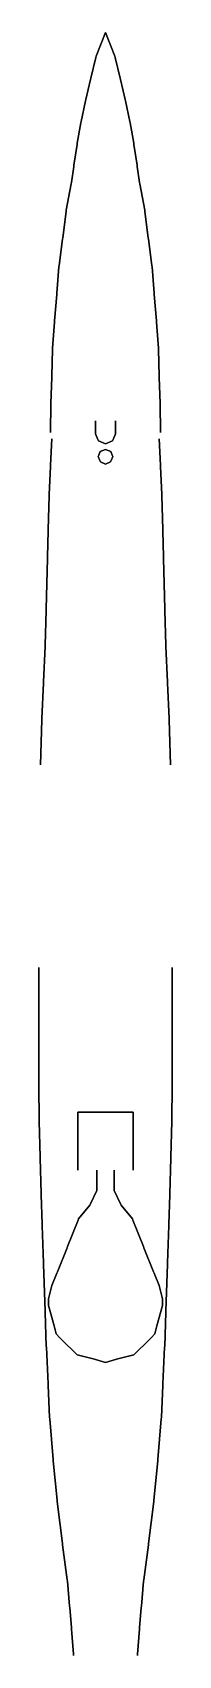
# Model space of a CAD drawing. Extents: x -4 to 4, y -48.9 to 48.6.
import ezdxf

# ---------------------------------------------------------------- set-up
doc = ezdxf.new("R2010")
doc.units = 0
doc.layers.add('RAILINGS', color=6, linetype='CONTINUOUS')

msp = doc.modelspace()

# ---------------------------------------------------------------- linework, layer by layer
at = {"layer": 'RAILINGS'}
for points in [[(-0.57, 47.18, 5.6), (-0.57, 47.18, 5.63), (0, 48.6, 5.63), (0, 48.6, 5.6)], [(0, 48.6, 5.6), (0, 48.6, 5.63), (-0.57, 47.18, 5.63), (-0.57, 47.18, 5.6)], [(0, 48.6, 6.11), (0, 48.6, 6.14), (-0.57, 47.18, 6.14), (-0.57, 47.18, 6.11)], [(-0.57, 47.18, 6.11), (-0.57, 47.18, 6.14), (0, 48.6, 6.14), (0, 48.6, 6.11)], [(0, 48.6, 6.11), (0, 48.6, 6.14), (0.57, 47.18, 6.14), (0.57, 47.18, 6.11)], [(0.57, 47.18, 6.11), (0.57, 47.18, 6.14), (0, 48.6, 6.14), (0, 48.6, 6.11)], [(0, 48.6, 5.6), (0, 48.6, 5.63), (0.57, 47.18, 5.63), (0.57, 47.18, 5.6)], [(0.57, 47.18, 5.6), (0.57, 47.18, 5.63), (0, 48.6, 5.63), (0, 48.6, 5.6)], [(-0.59, 47.1, 5.6), (-0.59, 47.1, 5.63), (-0.88, 45.86, 5.63), (-0.88, 45.86, 5.6)], [(-0.88, 45.86, 5.6), (-0.88, 45.86, 5.63), (-0.59, 47.1, 5.63), (-0.59, 47.1, 5.6)], [(-0.88, 45.86, 6.11), (-0.88, 45.86, 6.14), (-0.59, 47.1, 6.14), (-0.59, 47.1, 6.11)], [(-0.59, 47.1, 6.11), (-0.59, 47.1, 6.14), (-0.88, 45.86, 6.14), (-0.88, 45.86, 6.11)], [(-0.59, 47.1, 6.14), (-0.57, 47.18, 6.14), (-0.57, 47.18, 4.86), (-0.59, 47.1, 4.86)], [(-0.59, 47.1, 4.86), (-0.57, 47.18, 4.86), (-0.57, 47.18, 6.14), (-0.59, 47.1, 6.14)], [(0.59, 47.1, 6.14), (0.57, 47.18, 6.14), (0.57, 47.18, 4.86), (0.59, 47.1, 4.86)], [(0.59, 47.1, 4.86), (0.57, 47.18, 4.86), (0.57, 47.18, 6.14), (0.59, 47.1, 6.14)], [(0.59, 47.1, 6.11), (0.59, 47.1, 6.14), (0.88, 45.86, 6.14), (0.88, 45.86, 6.11)], [(0.88, 45.86, 6.11), (0.88, 45.86, 6.14), (0.59, 47.1, 6.14), (0.59, 47.1, 6.11)], [(0.88, 45.86, 5.6), (0.88, 45.86, 5.63), (0.59, 47.1, 5.63), (0.59, 47.1, 5.6)], [(0.59, 47.1, 5.6), (0.59, 47.1, 5.63), (0.88, 45.86, 5.63), (0.88, 45.86, 5.6)], [(-0.9, 45.78, 4.86), (-0.88, 45.86, 4.86), (-0.88, 45.86, 6.14), (-0.9, 45.78, 6.14)], [(-0.9, 45.78, 6.14), (-0.88, 45.86, 6.14), (-0.88, 45.86, 4.86), (-0.9, 45.78, 4.86)], [(0.9, 45.78, 6.14), (0.88, 45.86, 6.14), (0.88, 45.86, 4.86), (0.9, 45.78, 4.86)], [(0.9, 45.78, 4.86), (0.88, 45.86, 4.86), (0.88, 45.86, 6.14), (0.9, 45.78, 6.14)], [(-1.19, 44.57, 5.59), (-1.19, 44.57, 5.62), (-0.9, 45.78, 5.63), (-0.9, 45.78, 5.6)], [(-0.9, 45.78, 5.6), (-0.9, 45.78, 5.63), (-1.19, 44.57, 5.62), (-1.19, 44.57, 5.59)], [(-0.9, 45.78, 6.11), (-0.9, 45.78, 6.14), (-1.19, 44.57, 6.13), (-1.19, 44.57, 6.1)], [(-1.19, 44.57, 6.1), (-1.19, 44.57, 6.13), (-0.9, 45.78, 6.14), (-0.9, 45.78, 6.11)], [(0.9, 45.78, 6.11), (0.9, 45.78, 6.14), (1.19, 44.57, 6.13), (1.19, 44.57, 6.1)], [(1.19, 44.57, 6.1), (1.19, 44.57, 6.13), (0.9, 45.78, 6.14), (0.9, 45.78, 6.11)], [(0.9, 45.78, 5.6), (0.9, 45.78, 5.63), (1.19, 44.57, 5.62), (1.19, 44.57, 5.59)], [(1.19, 44.57, 5.59), (1.19, 44.57, 5.62), (0.9, 45.78, 5.63), (0.9, 45.78, 5.6)], [(-1.21, 44.49, 5.59), (-1.21, 44.49, 5.62), (-1.47, 43.24, 5.62), (-1.47, 43.24, 5.59)], [(-1.47, 43.24, 5.59), (-1.47, 43.24, 5.62), (-1.21, 44.49, 5.62), (-1.21, 44.49, 5.59)], [(-1.47, 43.24, 6.1), (-1.47, 43.24, 6.13), (-1.21, 44.49, 6.13), (-1.21, 44.49, 6.1)], [(-1.21, 44.49, 6.1), (-1.21, 44.49, 6.13), (-1.47, 43.24, 6.13), (-1.47, 43.24, 6.1)], [(-1.21, 44.49, 6.13), (-1.19, 44.57, 6.13), (-1.19, 44.57, 4.86), (-1.21, 44.49, 4.86)], [(-1.21, 44.49, 4.86), (-1.19, 44.57, 4.86), (-1.19, 44.57, 6.13), (-1.21, 44.49, 6.13)], [(1.21, 44.49, 4.86), (1.19, 44.57, 4.86), (1.19, 44.57, 6.13), (1.21, 44.49, 6.13)], [(1.21, 44.49, 6.13), (1.19, 44.57, 6.13), (1.19, 44.57, 4.86), (1.21, 44.49, 4.86)], [(1.47, 43.24, 6.1), (1.47, 43.24, 6.13), (1.21, 44.49, 6.13), (1.21, 44.49, 6.1)], [(1.21, 44.49, 6.1), (1.21, 44.49, 6.13), (1.47, 43.24, 6.13), (1.47, 43.24, 6.1)], [(1.47, 43.24, 5.59), (1.47, 43.24, 5.62), (1.21, 44.49, 5.62), (1.21, 44.49, 5.59)], [(1.21, 44.49, 5.59), (1.21, 44.49, 5.62), (1.47, 43.24, 5.62), (1.47, 43.24, 5.59)], [(-1.48, 43.16, 5.59), (-1.48, 43.16, 5.62), (-1.7, 41.95, 5.59), (-1.7, 41.95, 5.56)], [(-1.7, 41.95, 5.56), (-1.7, 41.95, 5.59), (-1.48, 43.16, 5.62), (-1.48, 43.16, 5.59)], [(-1.7, 41.95, 6.07), (-1.7, 41.95, 6.1), (-1.48, 43.16, 6.13), (-1.48, 43.16, 6.1)], [(-1.48, 43.16, 6.1), (-1.48, 43.16, 6.13), (-1.7, 41.95, 6.1), (-1.7, 41.95, 6.07)], [(-1.48, 43.16, 4.85), (-1.47, 43.24, 4.85), (-1.47, 43.24, 6.13), (-1.48, 43.16, 6.13)], [(-1.48, 43.16, 6.13), (-1.47, 43.24, 6.13), (-1.47, 43.24, 4.85), (-1.48, 43.16, 4.85)], [(1.48, 43.16, 4.85), (1.47, 43.24, 4.85), (1.47, 43.24, 6.13), (1.48, 43.16, 6.13)], [(1.48, 43.16, 6.13), (1.47, 43.24, 6.13), (1.47, 43.24, 4.85), (1.48, 43.16, 4.85)], [(1.48, 43.16, 6.1), (1.48, 43.16, 6.13), (1.7, 41.95, 6.1), (1.7, 41.95, 6.07)], [(1.7, 41.95, 6.07), (1.7, 41.95, 6.1), (1.48, 43.16, 6.13), (1.48, 43.16, 6.1)], [(1.7, 41.95, 5.56), (1.7, 41.95, 5.59), (1.48, 43.16, 5.62), (1.48, 43.16, 5.59)], [(1.48, 43.16, 5.59), (1.48, 43.16, 5.62), (1.7, 41.95, 5.59), (1.7, 41.95, 5.56)], [(-1.71, 41.87, 6.1), (-1.7, 41.95, 6.1), (-1.7, 41.95, 4.83), (-1.71, 41.87, 4.83)], [(-1.71, 41.87, 4.83), (-1.7, 41.95, 4.83), (-1.7, 41.95, 6.1), (-1.71, 41.87, 6.1)], [(1.71, 41.87, 6.1), (1.7, 41.95, 6.1), (1.7, 41.95, 4.83), (1.71, 41.87, 4.83)], [(1.71, 41.87, 4.83), (1.7, 41.95, 4.83), (1.7, 41.95, 6.1), (1.71, 41.87, 6.1)], [(-1.71, 41.87, 5.56), (-1.71, 41.87, 5.59), (-1.9, 40.62, 5.58), (-1.9, 40.62, 5.55)], [(-1.9, 40.62, 5.55), (-1.9, 40.62, 5.58), (-1.71, 41.87, 5.59), (-1.71, 41.87, 5.56)], [(-1.9, 40.62, 6.06), (-1.9, 40.62, 6.09), (-1.71, 41.87, 6.1), (-1.71, 41.87, 6.07)], [(-1.71, 41.87, 6.07), (-1.71, 41.87, 6.1), (-1.9, 40.62, 6.09), (-1.9, 40.62, 6.06)], [(1.9, 40.62, 6.06), (1.9, 40.62, 6.09), (1.71, 41.87, 6.1), (1.71, 41.87, 6.07)], [(1.71, 41.87, 6.07), (1.71, 41.87, 6.1), (1.9, 40.62, 6.09), (1.9, 40.62, 6.06)], [(1.9, 40.62, 5.55), (1.9, 40.62, 5.58), (1.71, 41.87, 5.59), (1.71, 41.87, 5.56)], [(1.71, 41.87, 5.56), (1.71, 41.87, 5.59), (1.9, 40.62, 5.58), (1.9, 40.62, 5.55)], [(-1.91, 40.54, 5.55), (-1.91, 40.54, 5.58), (-2.05, 39.58, 5.56), (-2.05, 39.58, 5.53)], [(-2.05, 39.58, 5.53), (-2.05, 39.58, 5.56), (-1.91, 40.54, 5.58), (-1.91, 40.54, 5.55)], [(-2.05, 39.58, 6.04), (-2.05, 39.58, 6.07), (-1.91, 40.54, 6.09), (-1.91, 40.54, 6.06)], [(-1.91, 40.54, 6.06), (-1.91, 40.54, 6.09), (-2.05, 39.58, 6.07), (-2.05, 39.58, 6.04)], [(-1.91, 40.54, 6.09), (-1.9, 40.62, 6.09), (-1.9, 40.62, 4.82), (-1.91, 40.54, 4.82)], [(-1.91, 40.54, 4.82), (-1.9, 40.62, 4.82), (-1.9, 40.62, 6.09), (-1.91, 40.54, 6.09)], [(1.91, 40.54, 4.82), (1.9, 40.62, 4.82), (1.9, 40.62, 6.09), (1.91, 40.54, 6.09)], [(1.91, 40.54, 6.09), (1.9, 40.62, 6.09), (1.9, 40.62, 4.82), (1.91, 40.54, 4.82)], [(1.91, 40.54, 6.06), (1.91, 40.54, 6.09), (2.05, 39.58, 6.07), (2.05, 39.58, 6.04)], [(2.05, 39.58, 6.04), (2.05, 39.58, 6.07), (1.91, 40.54, 6.09), (1.91, 40.54, 6.06)], [(2.05, 39.58, 5.53), (2.05, 39.58, 5.56), (1.91, 40.54, 5.58), (1.91, 40.54, 5.55)], [(1.91, 40.54, 5.55), (1.91, 40.54, 5.58), (2.05, 39.58, 5.56), (2.05, 39.58, 5.53)], [(-2.36, 37.92, 5.53), (-2.36, 37.92, 5.56), (-2.06, 39.5, 5.56), (-2.06, 39.5, 5.53)], [(-2.06, 39.5, 5.53), (-2.06, 39.5, 5.56), (-2.36, 37.92, 5.56), (-2.36, 37.92, 5.53)], [(-2.06, 39.5, 6.04), (-2.06, 39.5, 6.07), (-2.36, 37.92, 6.07), (-2.36, 37.92, 6.04)], [(-2.36, 37.92, 6.04), (-2.36, 37.92, 6.07), (-2.06, 39.5, 6.07), (-2.06, 39.5, 6.04)], [(-2.06, 39.5, 6.07), (-2.05, 39.58, 6.07), (-2.05, 39.58, 4.81), (-2.06, 39.5, 4.81)], [(-2.06, 39.5, 4.81), (-2.05, 39.58, 4.81), (-2.05, 39.58, 6.07), (-2.06, 39.5, 6.07)], [(2.06, 39.5, 6.07), (2.05, 39.58, 6.07), (2.05, 39.58, 4.81), (2.06, 39.5, 4.81)], [(2.06, 39.5, 4.81), (2.05, 39.58, 4.81), (2.05, 39.58, 6.07), (2.06, 39.5, 6.07)], [(2.36, 37.92, 6.04), (2.36, 37.92, 6.07), (2.06, 39.5, 6.07), (2.06, 39.5, 6.04)], [(2.06, 39.5, 6.04), (2.06, 39.5, 6.07), (2.36, 37.92, 6.07), (2.36, 37.92, 6.04)], [(2.06, 39.5, 5.53), (2.06, 39.5, 5.56), (2.36, 37.92, 5.56), (2.36, 37.92, 5.53)], [(2.36, 37.92, 5.53), (2.36, 37.92, 5.56), (2.06, 39.5, 5.56), (2.06, 39.5, 5.53)], [(-2.57, 36.26, 5.49), (-2.57, 36.26, 5.52), (-2.37, 37.84, 5.56), (-2.37, 37.84, 5.53)], [(-2.37, 37.84, 5.53), (-2.37, 37.84, 5.56), (-2.57, 36.26, 5.52), (-2.57, 36.26, 5.49)], [(-2.37, 37.84, 6.04), (-2.37, 37.84, 6.07), (-2.57, 36.26, 6.03), (-2.57, 36.26, 6)], [(-2.57, 36.26, 6), (-2.57, 36.26, 6.03), (-2.37, 37.84, 6.07), (-2.37, 37.84, 6.04)], [(-2.37, 37.84, 4.81), (-2.36, 37.92, 4.81), (-2.36, 37.92, 6.07), (-2.37, 37.84, 6.07)], [(-2.37, 37.84, 6.07), (-2.36, 37.92, 6.07), (-2.36, 37.92, 4.81), (-2.37, 37.84, 4.81)], [(2.37, 37.84, 4.81), (2.36, 37.92, 4.81), (2.36, 37.92, 6.07), (2.37, 37.84, 6.07)], [(2.37, 37.84, 6.07), (2.36, 37.92, 6.07), (2.36, 37.92, 4.81), (2.37, 37.84, 4.81)], [(2.57, 36.26, 6), (2.57, 36.26, 6.03), (2.37, 37.84, 6.07), (2.37, 37.84, 6.04)], [(2.37, 37.84, 6.04), (2.37, 37.84, 6.07), (2.57, 36.26, 6.03), (2.57, 36.26, 6)], [(2.37, 37.84, 5.53), (2.37, 37.84, 5.56), (2.57, 36.26, 5.52), (2.57, 36.26, 5.49)], [(2.57, 36.26, 5.49), (2.57, 36.26, 5.52), (2.37, 37.84, 5.56), (2.37, 37.84, 5.53)], [(-2.58, 36.18, 5.49), (-2.58, 36.18, 5.52), (-2.79, 34.6, 5.48), (-2.79, 34.6, 5.45)], [(-2.79, 34.6, 5.45), (-2.79, 34.6, 5.48), (-2.58, 36.18, 5.52), (-2.58, 36.18, 5.49)], [(-2.79, 34.6, 5.96), (-2.79, 34.6, 5.99), (-2.58, 36.18, 6.03), (-2.58, 36.18, 6)], [(-2.58, 36.18, 6), (-2.58, 36.18, 6.03), (-2.79, 34.6, 5.99), (-2.79, 34.6, 5.96)], [(-2.58, 36.18, 4.81), (-2.57, 36.26, 4.81), (-2.57, 36.26, 6.03), (-2.58, 36.18, 6.03)], [(-2.58, 36.18, 6.03), (-2.57, 36.26, 6.03), (-2.57, 36.26, 4.81), (-2.58, 36.18, 4.81)], [(2.58, 36.18, 6.03), (2.57, 36.26, 6.03), (2.57, 36.26, 4.81), (2.58, 36.18, 4.81)], [(2.58, 36.18, 4.81), (2.57, 36.26, 4.81), (2.57, 36.26, 6.03), (2.58, 36.18, 6.03)], [(2.79, 34.6, 5.96), (2.79, 34.6, 5.99), (2.58, 36.18, 6.03), (2.58, 36.18, 6)], [(2.58, 36.18, 6), (2.58, 36.18, 6.03), (2.79, 34.6, 5.99), (2.79, 34.6, 5.96)], [(2.79, 34.6, 5.45), (2.79, 34.6, 5.48), (2.58, 36.18, 5.52), (2.58, 36.18, 5.49)], [(2.58, 36.18, 5.49), (2.58, 36.18, 5.52), (2.79, 34.6, 5.48), (2.79, 34.6, 5.45)], [(-2.93, 32.94, 5.38), (-2.93, 32.94, 5.41), (-2.8, 34.52, 5.48), (-2.8, 34.52, 5.45)], [(-2.8, 34.52, 5.45), (-2.8, 34.52, 5.48), (-2.93, 32.94, 5.41), (-2.93, 32.94, 5.38)], [(-2.8, 34.52, 5.96), (-2.8, 34.52, 5.99), (-2.93, 32.94, 5.92), (-2.93, 32.94, 5.89)], [(-2.93, 32.94, 5.89), (-2.93, 32.94, 5.92), (-2.8, 34.52, 5.99), (-2.8, 34.52, 5.96)], [(-2.8, 34.52, 5.99), (-2.79, 34.6, 5.99), (-2.79, 34.6, 4.8), (-2.8, 34.52, 4.8)], [(-2.8, 34.52, 4.8), (-2.79, 34.6, 4.8), (-2.79, 34.6, 5.99), (-2.8, 34.52, 5.99)], [(2.8, 34.52, 5.99), (2.79, 34.6, 5.99), (2.79, 34.6, 4.8), (2.8, 34.52, 4.8)], [(2.8, 34.52, 4.8), (2.79, 34.6, 4.8), (2.79, 34.6, 5.99), (2.8, 34.52, 5.99)], [(2.93, 32.94, 5.89), (2.93, 32.94, 5.92), (2.8, 34.52, 5.99), (2.8, 34.52, 5.96)], [(2.8, 34.52, 5.96), (2.8, 34.52, 5.99), (2.93, 32.94, 5.92), (2.93, 32.94, 5.89)], [(2.8, 34.52, 5.45), (2.8, 34.52, 5.48), (2.93, 32.94, 5.41), (2.93, 32.94, 5.38)], [(2.93, 32.94, 5.38), (2.93, 32.94, 5.41), (2.8, 34.52, 5.48), (2.8, 34.52, 5.45)], [(-3.07, 31.28, 5.45), (-3.07, 31.28, 5.48), (-2.93, 32.86, 5.41), (-2.93, 32.86, 5.38)], [(-2.93, 32.86, 5.38), (-2.93, 32.86, 5.41), (-3.07, 31.28, 5.48), (-3.07, 31.28, 5.45)], [(-2.93, 32.86, 5.89), (-2.93, 32.86, 5.92), (-3.07, 31.28, 5.99), (-3.07, 31.28, 5.96)], [(-3.07, 31.28, 5.96), (-3.07, 31.28, 5.99), (-2.93, 32.86, 5.92), (-2.93, 32.86, 5.89)], [(-2.93, 32.86, 4.69), (-2.93, 32.94, 4.69), (-2.93, 32.94, 5.92), (-2.93, 32.86, 5.92)], [(-2.93, 32.86, 5.92), (-2.93, 32.94, 5.92), (-2.93, 32.94, 4.69), (-2.93, 32.86, 4.69)], [(2.93, 32.86, 5.92), (2.93, 32.94, 5.92), (2.93, 32.94, 4.69), (2.93, 32.86, 4.69)], [(2.93, 32.86, 4.69), (2.93, 32.94, 4.69), (2.93, 32.94, 5.92), (2.93, 32.86, 5.92)], [(3.07, 31.28, 5.96), (3.07, 31.28, 5.99), (2.93, 32.86, 5.92), (2.93, 32.86, 5.89)], [(2.93, 32.86, 5.89), (2.93, 32.86, 5.92), (3.07, 31.28, 5.99), (3.07, 31.28, 5.96)], [(2.93, 32.86, 5.38), (2.93, 32.86, 5.41), (3.07, 31.28, 5.48), (3.07, 31.28, 5.45)], [(3.07, 31.28, 5.45), (3.07, 31.28, 5.48), (2.93, 32.86, 5.41), (2.93, 32.86, 5.38)], [(-3.07, 31.2, 4.69), (-3.07, 31.28, 4.69), (-3.07, 31.28, 5.99), (-3.07, 31.2, 5.99)], [(-3.07, 31.2, 5.99), (-3.07, 31.28, 5.99), (-3.07, 31.28, 4.69), (-3.07, 31.2, 4.69)], [(3.07, 31.2, 5.99), (3.07, 31.28, 5.99), (3.07, 31.28, 4.69), (3.07, 31.2, 4.69)], [(3.07, 31.2, 4.69), (3.07, 31.28, 4.69), (3.07, 31.28, 5.99), (3.07, 31.2, 5.99)], [(-3.19, 29.62, 5.45), (-3.19, 29.62, 5.48), (-3.07, 31.2, 5.48), (-3.07, 31.2, 5.45)], [(-3.07, 31.2, 5.45), (-3.07, 31.2, 5.48), (-3.19, 29.62, 5.48), (-3.19, 29.62, 5.45)], [(-3.07, 31.2, 5.96), (-3.07, 31.2, 5.99), (-3.19, 29.62, 5.99), (-3.19, 29.62, 5.96)], [(-3.19, 29.62, 5.96), (-3.19, 29.62, 5.99), (-3.07, 31.2, 5.99), (-3.07, 31.2, 5.96)], [(3.19, 29.62, 5.96), (3.19, 29.62, 5.99), (3.07, 31.2, 5.99), (3.07, 31.2, 5.96)], [(3.07, 31.2, 5.96), (3.07, 31.2, 5.99), (3.19, 29.62, 5.99), (3.19, 29.62, 5.96)], [(3.07, 31.2, 5.45), (3.07, 31.2, 5.48), (3.19, 29.62, 5.48), (3.19, 29.62, 5.45)], [(3.19, 29.62, 5.45), (3.19, 29.62, 5.48), (3.07, 31.2, 5.48), (3.07, 31.2, 5.45)], [(-3.19, 29.54, 5.45), (-3.19, 29.54, 5.48), (-3.23, 27.96, 5.48), (-3.23, 27.96, 5.45)], [(-3.23, 27.96, 5.45), (-3.23, 27.96, 5.48), (-3.19, 29.54, 5.48), (-3.19, 29.54, 5.45)], [(-3.23, 27.96, 5.96), (-3.23, 27.96, 5.99), (-3.19, 29.54, 5.99), (-3.19, 29.54, 5.96)], [(-3.19, 29.54, 5.96), (-3.19, 29.54, 5.99), (-3.23, 27.96, 5.99), (-3.23, 27.96, 5.96)], [(-3.19, 29.54, 4.69), (-3.19, 29.62, 4.69), (-3.19, 29.62, 5.99), (-3.19, 29.54, 5.99)], [(-3.19, 29.54, 5.99), (-3.19, 29.62, 5.99), (-3.19, 29.62, 4.69), (-3.19, 29.54, 4.69)], [(3.19, 29.54, 5.99), (3.19, 29.62, 5.99), (3.19, 29.62, 4.69), (3.19, 29.54, 4.69)], [(3.19, 29.54, 4.69), (3.19, 29.62, 4.69), (3.19, 29.62, 5.99), (3.19, 29.54, 5.99)], [(3.19, 29.54, 5.96), (3.19, 29.54, 5.99), (3.23, 27.96, 5.99), (3.23, 27.96, 5.96)], [(3.23, 27.96, 5.96), (3.23, 27.96, 5.99), (3.19, 29.54, 5.99), (3.19, 29.54, 5.96)], [(3.23, 27.96, 5.45), (3.23, 27.96, 5.48), (3.19, 29.54, 5.48), (3.19, 29.54, 5.45)], [(3.19, 29.54, 5.45), (3.19, 29.54, 5.48), (3.23, 27.96, 5.48), (3.23, 27.96, 5.45)], [(-3.23, 27.88, 5.45), (-3.23, 27.88, 5.48), (-3.28, 26.3, 5.48), (-3.28, 26.3, 5.45)], [(-3.28, 26.3, 5.45), (-3.28, 26.3, 5.48), (-3.23, 27.88, 5.48), (-3.23, 27.88, 5.45)], [(-3.28, 26.3, 5.96), (-3.28, 26.3, 5.99), (-3.23, 27.88, 5.99), (-3.23, 27.88, 5.96)], [(-3.23, 27.88, 5.96), (-3.23, 27.88, 5.99), (-3.28, 26.3, 5.99), (-3.28, 26.3, 5.96)], [(-3.23, 27.88, 5.99), (-3.23, 27.96, 5.99), (-3.23, 27.96, 4.71), (-3.23, 27.88, 4.71)], [(-3.23, 27.88, 4.71), (-3.23, 27.96, 4.71), (-3.23, 27.96, 5.99), (-3.23, 27.88, 5.99)], [(3.23, 27.88, 4.71), (3.23, 27.96, 4.71), (3.23, 27.96, 5.99), (3.23, 27.88, 5.99)], [(3.23, 27.88, 5.99), (3.23, 27.96, 5.99), (3.23, 27.96, 4.71), (3.23, 27.88, 4.71)], [(3.28, 26.3, 5.96), (3.28, 26.3, 5.99), (3.23, 27.88, 5.99), (3.23, 27.88, 5.96)], [(3.23, 27.88, 5.96), (3.23, 27.88, 5.99), (3.28, 26.3, 5.99), (3.28, 26.3, 5.96)], [(3.28, 26.3, 5.45), (3.28, 26.3, 5.48), (3.23, 27.88, 5.48), (3.23, 27.88, 5.45)], [(3.23, 27.88, 5.45), (3.23, 27.88, 5.48), (3.28, 26.3, 5.48), (3.28, 26.3, 5.45)], [(-3.3, 24.64, 5.45), (-3.3, 24.64, 5.48), (-3.28, 26.22, 5.48), (-3.28, 26.22, 5.45)], [(-3.28, 26.22, 5.45), (-3.28, 26.22, 5.48), (-3.3, 24.64, 5.48), (-3.3, 24.64, 5.45)], [(-3.28, 26.22, 5.96), (-3.28, 26.22, 5.99), (-3.3, 24.64, 5.99), (-3.3, 24.64, 5.96)], [(-3.3, 24.64, 5.96), (-3.3, 24.64, 5.99), (-3.28, 26.22, 5.99), (-3.28, 26.22, 5.96)], [(-3.28, 26.22, 5.99), (-3.28, 26.3, 5.99), (-3.28, 26.3, 4.74), (-3.28, 26.22, 4.74)], [(-3.28, 26.22, 4.74), (-3.28, 26.3, 4.74), (-3.28, 26.3, 5.99), (-3.28, 26.22, 5.99)], [(3.28, 26.22, 5.99), (3.28, 26.3, 5.99), (3.28, 26.3, 4.74), (3.28, 26.22, 4.74)], [(3.28, 26.22, 4.74), (3.28, 26.3, 4.74), (3.28, 26.3, 5.99), (3.28, 26.22, 5.99)], [(3.28, 26.22, 5.96), (3.28, 26.22, 5.99), (3.3, 24.64, 5.99), (3.3, 24.64, 5.96)], [(3.3, 24.64, 5.96), (3.3, 24.64, 5.99), (3.28, 26.22, 5.99), (3.28, 26.22, 5.96)], [(3.28, 26.22, 5.45), (3.28, 26.22, 5.48), (3.3, 24.64, 5.48), (3.3, 24.64, 5.45)], [(3.3, 24.64, 5.45), (3.3, 24.64, 5.48), (3.28, 26.22, 5.48), (3.28, 26.22, 5.45)], [(-3.3, 24.56, 4.75), (-3.3, 24.64, 4.75), (-3.3, 24.64, 5.99), (-3.3, 24.56, 5.99)], [(-3.3, 24.56, 5.99), (-3.3, 24.64, 5.99), (-3.3, 24.64, 4.75), (-3.3, 24.56, 4.75)], [(-0.61, 25.18, 8.61), (-0.61, 25.26, 8.61), (-0.61, 25.26, 9.69), (-0.61, 25.18, 9.69)], [(-0.61, 25.18, 9.69), (-0.61, 25.26, 9.69), (-0.61, 25.26, 8.61), (-0.61, 25.18, 8.61)], [(-0.61, 24.57, 9.15), (-0.61, 24.57, 9.18), (-0.61, 25.18, 9.18), (-0.61, 25.18, 9.15)], [(-0.61, 25.18, 9.15), (-0.61, 25.18, 9.18), (-0.61, 24.57, 9.18), (-0.61, 24.57, 9.15)], [(-0.61, 25.18, 9.66), (-0.61, 25.18, 9.69), (-0.61, 24.57, 9.69), (-0.61, 24.57, 9.66)], [(-0.61, 24.57, 9.66), (-0.61, 24.57, 9.69), (-0.61, 25.18, 9.69), (-0.61, 25.18, 9.66)], [(-0.61, 24.49, 9.69), (-0.61, 24.57, 9.69), (-0.61, 24.57, 8.61), (-0.61, 24.49, 8.61)], [(-0.61, 24.49, 8.61), (-0.61, 24.57, 8.61), (-0.61, 24.57, 9.69), (-0.61, 24.49, 9.69)], [(-0.46, 24.14, 9.15), (-0.46, 24.14, 9.18), (-0.61, 24.49, 9.18), (-0.61, 24.49, 9.15)], [(-0.61, 24.49, 9.15), (-0.61, 24.49, 9.18), (-0.46, 24.14, 9.18), (-0.46, 24.14, 9.15)], [(-0.61, 24.49, 9.66), (-0.61, 24.49, 9.69), (-0.46, 24.14, 9.69), (-0.46, 24.14, 9.66)], [(-0.46, 24.14, 9.66), (-0.46, 24.14, 9.69), (-0.61, 24.49, 9.69), (-0.61, 24.49, 9.66)], [(0.46, 24.14, 9.66), (0.46, 24.14, 9.69), (0.61, 24.49, 9.69), (0.61, 24.49, 9.66)], [(0.61, 24.49, 9.66), (0.61, 24.49, 9.69), (0.46, 24.14, 9.69), (0.46, 24.14, 9.66)], [(0.61, 24.49, 9.15), (0.61, 24.49, 9.18), (0.46, 24.14, 9.18), (0.46, 24.14, 9.15)], [(0.46, 24.14, 9.15), (0.46, 24.14, 9.18), (0.61, 24.49, 9.18), (0.61, 24.49, 9.15)], [(0.61, 25.18, 9.69), (0.61, 25.26, 9.69), (0.61, 25.26, 8.61), (0.61, 25.18, 8.61)], [(0.61, 25.18, 8.61), (0.61, 25.26, 8.61), (0.61, 25.26, 9.69), (0.61, 25.18, 9.69)], [(0.61, 25.18, 9.66), (0.61, 25.18, 9.69), (0.61, 24.57, 9.69), (0.61, 24.57, 9.66)], [(0.61, 24.57, 9.66), (0.61, 24.57, 9.69), (0.61, 25.18, 9.69), (0.61, 25.18, 9.66)], [(0.61, 25.18, 9.15), (0.61, 25.18, 9.18), (0.61, 24.57, 9.18), (0.61, 24.57, 9.15)], [(0.61, 24.57, 9.15), (0.61, 24.57, 9.18), (0.61, 25.18, 9.18), (0.61, 25.18, 9.15)], [(0.61, 24.49, 8.61), (0.61, 24.57, 8.61), (0.61, 24.57, 9.69), (0.61, 24.49, 9.69)], [(0.61, 24.49, 9.69), (0.61, 24.57, 9.69), (0.61, 24.57, 8.61), (0.61, 24.49, 8.61)], [(3.3, 24.56, 4.75), (3.3, 24.64, 4.75), (3.3, 24.64, 5.99), (3.3, 24.56, 5.99)], [(3.3, 24.56, 5.99), (3.3, 24.64, 5.99), (3.3, 24.64, 4.75), (3.3, 24.56, 4.75)], [(-3.31, 22.6, 3.15), (-3.31, 22.6, 3.18), (-3.23, 24.18, 3.18), (-3.23, 24.18, 3.15)], [(-3.23, 24.18, 3.15), (-3.23, 24.18, 3.18), (-3.31, 22.6, 3.18), (-3.31, 22.6, 3.15)], [(-3.23, 24.18, 3.66), (-3.23, 24.18, 3.69), (-3.31, 22.6, 3.69), (-3.31, 22.6, 3.66)], [(-3.31, 22.6, 3.66), (-3.31, 22.6, 3.69), (-3.23, 24.18, 3.69), (-3.23, 24.18, 3.66)], [(-0.43, 24.06, 9.69), (-0.46, 24.14, 9.69), (-0.46, 24.14, 8.61), (-0.43, 24.06, 8.61)], [(-0.43, 24.06, 8.61), (-0.46, 24.14, 8.61), (-0.46, 24.14, 9.69), (-0.43, 24.06, 9.69)], [(-0.43, 24.06, 9.15), (-0.43, 24.06, 9.18), (0, 23.88, 9.18), (0, 23.88, 9.15)], [(0, 23.88, 9.15), (0, 23.88, 9.18), (-0.43, 24.06, 9.18), (-0.43, 24.06, 9.15)], [(0, 23.88, 9.66), (0, 23.88, 9.69), (-0.43, 24.06, 9.69), (-0.43, 24.06, 9.66)], [(-0.43, 24.06, 9.66), (-0.43, 24.06, 9.69), (0, 23.88, 9.69), (0, 23.88, 9.66)], [(-0.32, 23.43, 19), (-0.32, 23.43, 19.03), (-0.41, 23.19, 19.03), (-0.41, 23.19, 19)], [(-0.41, 23.19, 19), (-0.41, 23.19, 19.03), (-0.32, 23.43, 19.03), (-0.32, 23.43, 19)], [(-0.41, 23.19, 19.51), (-0.41, 23.19, 19.54), (-0.32, 23.43, 19.54), (-0.32, 23.43, 19.51)], [(-0.32, 23.43, 19.51), (-0.32, 23.43, 19.54), (-0.41, 23.19, 19.54), (-0.41, 23.19, 19.51)], [(-0.01, 23.55, 19), (-0.01, 23.55, 19.03), (-0.32, 23.43, 19.03), (-0.32, 23.43, 19)], [(-0.32, 23.43, 19), (-0.32, 23.43, 19.03), (-0.01, 23.55, 19.03), (-0.01, 23.55, 19)], [(-0.32, 23.43, 19.51), (-0.32, 23.43, 19.54), (-0.01, 23.55, 19.54), (-0.01, 23.55, 19.51)], [(-0.01, 23.55, 19.51), (-0.01, 23.55, 19.54), (-0.32, 23.43, 19.54), (-0.32, 23.43, 19.51)], [(-0.01, 23.55, 18.46), (0, 23.56, 18.46), (0, 23.56, 19.54), (-0.01, 23.55, 19.54)], [(-0.01, 23.55, 19.54), (0, 23.56, 19.54), (0, 23.56, 18.46), (-0.01, 23.55, 18.46)], [(0.43, 24.06, 9.66), (0.43, 24.06, 9.69), (0, 23.88, 9.69), (0, 23.88, 9.66)], [(0, 23.88, 9.66), (0, 23.88, 9.69), (0.43, 24.06, 9.69), (0.43, 24.06, 9.66)], [(0, 23.88, 9.15), (0, 23.88, 9.18), (0.43, 24.06, 9.18), (0.43, 24.06, 9.15)], [(0.43, 24.06, 9.15), (0.43, 24.06, 9.18), (0, 23.88, 9.18), (0, 23.88, 9.15)], [(0.01, 23.55, 18.46), (0, 23.56, 18.46), (0, 23.56, 19.54), (0.01, 23.55, 19.54)], [(0.01, 23.55, 19.54), (0, 23.56, 19.54), (0, 23.56, 18.46), (0.01, 23.55, 18.46)], [(0.32, 23.43, 19.51), (0.32, 23.43, 19.54), (0.01, 23.55, 19.54), (0.01, 23.55, 19.51)], [(0.01, 23.55, 19.51), (0.01, 23.55, 19.54), (0.32, 23.43, 19.54), (0.32, 23.43, 19.51)], [(0.32, 23.43, 19), (0.32, 23.43, 19.03), (0.01, 23.55, 19.03), (0.01, 23.55, 19)], [(0.01, 23.55, 19), (0.01, 23.55, 19.03), (0.32, 23.43, 19.03), (0.32, 23.43, 19)], [(0.41, 23.19, 19.51), (0.41, 23.19, 19.54), (0.32, 23.43, 19.54), (0.32, 23.43, 19.51)], [(0.32, 23.43, 19.51), (0.32, 23.43, 19.54), (0.41, 23.19, 19.54), (0.41, 23.19, 19.51)], [(0.41, 23.19, 19), (0.41, 23.19, 19.03), (0.32, 23.43, 19.03), (0.32, 23.43, 19)], [(0.32, 23.43, 19), (0.32, 23.43, 19.03), (0.41, 23.19, 19.03), (0.41, 23.19, 19)], [(0.43, 24.06, 9.69), (0.46, 24.14, 9.69), (0.46, 24.14, 8.61), (0.43, 24.06, 8.61)], [(0.43, 24.06, 8.61), (0.46, 24.14, 8.61), (0.46, 24.14, 9.69), (0.43, 24.06, 9.69)], [(3.23, 24.18, 3.66), (3.23, 24.18, 3.69), (3.31, 22.6, 3.69), (3.31, 22.6, 3.66)], [(3.31, 22.6, 3.66), (3.31, 22.6, 3.69), (3.23, 24.18, 3.69), (3.23, 24.18, 3.66)], [(3.23, 24.18, 3.15), (3.23, 24.18, 3.18), (3.31, 22.6, 3.18), (3.31, 22.6, 3.15)], [(3.31, 22.6, 3.15), (3.31, 22.6, 3.18), (3.23, 24.18, 3.18), (3.23, 24.18, 3.15)], [(-3.38, 20.83, 3.15), (-3.38, 20.83, 3.18), (-3.31, 22.52, 3.18), (-3.31, 22.52, 3.15)], [(-3.31, 22.52, 3.15), (-3.31, 22.52, 3.18), (-3.38, 20.83, 3.18), (-3.38, 20.83, 3.15)], [(-3.31, 22.52, 3.66), (-3.31, 22.52, 3.69), (-3.38, 20.83, 3.69), (-3.38, 20.83, 3.66)], [(-3.38, 20.83, 3.66), (-3.38, 20.83, 3.69), (-3.31, 22.52, 3.69), (-3.31, 22.52, 3.66)], [(-3.31, 22.52, 3.69), (-3.31, 22.6, 3.69), (-3.31, 22.6, 2.54), (-3.31, 22.52, 2.54)], [(-3.31, 22.52, 2.54), (-3.31, 22.6, 2.54), (-3.31, 22.6, 3.69), (-3.31, 22.52, 3.69)], [(-0.45, 23.11, 18.46), (-0.41, 23.19, 18.46), (-0.41, 23.19, 19.54), (-0.45, 23.11, 19.54)], [(-0.45, 23.11, 19.54), (-0.41, 23.19, 19.54), (-0.41, 23.19, 18.46), (-0.45, 23.11, 18.46)], [(-0.35, 22.87, 19), (-0.35, 22.87, 19.03), (-0.45, 23.11, 19.03), (-0.45, 23.11, 19)], [(-0.45, 23.11, 19), (-0.45, 23.11, 19.03), (-0.35, 22.87, 19.03), (-0.35, 22.87, 19)], [(-0.45, 23.11, 19.51), (-0.45, 23.11, 19.54), (-0.35, 22.87, 19.54), (-0.35, 22.87, 19.51)], [(-0.35, 22.87, 19.51), (-0.35, 22.87, 19.54), (-0.45, 23.11, 19.54), (-0.45, 23.11, 19.51)], [(-0.31, 22.79, 18.46), (-0.35, 22.87, 18.46), (-0.35, 22.87, 19.54), (-0.31, 22.79, 19.54)], [(-0.31, 22.79, 19.54), (-0.35, 22.87, 19.54), (-0.35, 22.87, 18.46), (-0.31, 22.79, 18.46)], [(-0.31, 22.79, 19), (-0.31, 22.79, 19.03), (0, 22.66, 19.03), (0, 22.66, 19)], [(0, 22.66, 19), (0, 22.66, 19.03), (-0.31, 22.79, 19.03), (-0.31, 22.79, 19)], [(0, 22.66, 19.51), (0, 22.66, 19.54), (-0.31, 22.79, 19.54), (-0.31, 22.79, 19.51)], [(-0.31, 22.79, 19.51), (-0.31, 22.79, 19.54), (0, 22.66, 19.54), (0, 22.66, 19.51)], [(0, 22.66, 19.51), (0, 22.66, 19.54), (0.31, 22.79, 19.54), (0.31, 22.79, 19.51)], [(0.31, 22.79, 19.51), (0.31, 22.79, 19.54), (0, 22.66, 19.54), (0, 22.66, 19.51)], [(0, 22.66, 19), (0, 22.66, 19.03), (0.31, 22.79, 19.03), (0.31, 22.79, 19)], [(0.31, 22.79, 19), (0.31, 22.79, 19.03), (0, 22.66, 19.03), (0, 22.66, 19)], [(0.31, 22.79, 18.46), (0.35, 22.87, 18.46), (0.35, 22.87, 19.54), (0.31, 22.79, 19.54)], [(0.31, 22.79, 19.54), (0.35, 22.87, 19.54), (0.35, 22.87, 18.46), (0.31, 22.79, 18.46)], [(0.35, 22.87, 19.51), (0.35, 22.87, 19.54), (0.45, 23.11, 19.54), (0.45, 23.11, 19.51)], [(0.45, 23.11, 19.51), (0.45, 23.11, 19.54), (0.35, 22.87, 19.54), (0.35, 22.87, 19.51)], [(0.45, 23.11, 19), (0.45, 23.11, 19.03), (0.35, 22.87, 19.03), (0.35, 22.87, 19)], [(0.35, 22.87, 19), (0.35, 22.87, 19.03), (0.45, 23.11, 19.03), (0.45, 23.11, 19)], [(0.45, 23.11, 18.46), (0.41, 23.19, 18.46), (0.41, 23.19, 19.54), (0.45, 23.11, 19.54)], [(0.45, 23.11, 19.54), (0.41, 23.19, 19.54), (0.41, 23.19, 18.46), (0.45, 23.11, 18.46)], [(3.31, 22.52, 2.54), (3.31, 22.6, 2.54), (3.31, 22.6, 3.69), (3.31, 22.52, 3.69)], [(3.31, 22.52, 3.69), (3.31, 22.6, 3.69), (3.31, 22.6, 2.54), (3.31, 22.52, 2.54)], [(3.31, 22.52, 3.66), (3.31, 22.52, 3.69), (3.38, 20.83, 3.69), (3.38, 20.83, 3.66)], [(3.38, 20.83, 3.66), (3.38, 20.83, 3.69), (3.31, 22.52, 3.69), (3.31, 22.52, 3.66)], [(3.31, 22.52, 3.15), (3.31, 22.52, 3.18), (3.38, 20.83, 3.18), (3.38, 20.83, 3.15)], [(3.38, 20.83, 3.15), (3.38, 20.83, 3.18), (3.31, 22.52, 3.18), (3.31, 22.52, 3.15)], [(-3.44, 18.73, 3.15), (-3.44, 18.73, 3.18), (-3.39, 20.75, 3.18), (-3.39, 20.75, 3.15)], [(-3.39, 20.75, 3.15), (-3.39, 20.75, 3.18), (-3.44, 18.73, 3.18), (-3.44, 18.73, 3.15)], [(-3.39, 20.75, 3.66), (-3.39, 20.75, 3.69), (-3.44, 18.73, 3.69), (-3.44, 18.73, 3.66)], [(-3.44, 18.73, 3.66), (-3.44, 18.73, 3.69), (-3.39, 20.75, 3.69), (-3.39, 20.75, 3.66)], [(-3.39, 20.75, 2.54), (-3.38, 20.83, 2.54), (-3.38, 20.83, 3.69), (-3.39, 20.75, 3.69)], [(-3.39, 20.75, 3.69), (-3.38, 20.83, 3.69), (-3.38, 20.83, 2.54), (-3.39, 20.75, 2.54)], [(3.39, 20.75, 2.54), (3.38, 20.83, 2.54), (3.38, 20.83, 3.69), (3.39, 20.75, 3.69)], [(3.39, 20.75, 3.69), (3.38, 20.83, 3.69), (3.38, 20.83, 2.54), (3.39, 20.75, 2.54)], [(3.39, 20.75, 3.66), (3.39, 20.75, 3.69), (3.44, 18.73, 3.69), (3.44, 18.73, 3.66)], [(3.44, 18.73, 3.66), (3.44, 18.73, 3.69), (3.39, 20.75, 3.69), (3.39, 20.75, 3.66)], [(3.39, 20.75, 3.15), (3.39, 20.75, 3.18), (3.44, 18.73, 3.18), (3.44, 18.73, 3.15)], [(3.44, 18.73, 3.15), (3.44, 18.73, 3.18), (3.39, 20.75, 3.18), (3.39, 20.75, 3.15)], [(-3.44, 18.65, 3.15), (-3.44, 18.65, 3.18), (-3.48, 17.1, 3.18), (-3.48, 17.1, 3.15)], [(-3.48, 17.1, 3.15), (-3.48, 17.1, 3.18), (-3.44, 18.65, 3.18), (-3.44, 18.65, 3.15)], [(-3.48, 17.1, 3.66), (-3.48, 17.1, 3.69), (-3.44, 18.65, 3.69), (-3.44, 18.65, 3.66)], [(-3.44, 18.65, 3.66), (-3.44, 18.65, 3.69), (-3.48, 17.1, 3.69), (-3.48, 17.1, 3.66)], [(-3.44, 18.65, 3.69), (-3.44, 18.73, 3.69), (-3.44, 18.73, 2.54), (-3.44, 18.65, 2.54)], [(-3.44, 18.65, 2.54), (-3.44, 18.73, 2.54), (-3.44, 18.73, 3.69), (-3.44, 18.65, 3.69)], [(3.44, 18.65, 2.54), (3.44, 18.73, 2.54), (3.44, 18.73, 3.69), (3.44, 18.65, 3.69)], [(3.44, 18.65, 3.69), (3.44, 18.73, 3.69), (3.44, 18.73, 2.54), (3.44, 18.65, 2.54)], [(3.48, 17.1, 3.66), (3.48, 17.1, 3.69), (3.44, 18.65, 3.69), (3.44, 18.65, 3.66)], [(3.44, 18.65, 3.66), (3.44, 18.65, 3.69), (3.48, 17.1, 3.69), (3.48, 17.1, 3.66)], [(3.48, 17.1, 3.15), (3.48, 17.1, 3.18), (3.44, 18.65, 3.18), (3.44, 18.65, 3.15)], [(3.44, 18.65, 3.15), (3.44, 18.65, 3.18), (3.48, 17.1, 3.18), (3.48, 17.1, 3.15)], [(-3.56, 13.95, 3.15), (-3.56, 13.95, 3.18), (-3.48, 17.02, 3.18), (-3.48, 17.02, 3.15)], [(-3.48, 17.02, 3.15), (-3.48, 17.02, 3.18), (-3.56, 13.95, 3.18), (-3.56, 13.95, 3.15)], [(-3.48, 17.02, 3.66), (-3.48, 17.02, 3.69), (-3.56, 13.95, 3.69), (-3.56, 13.95, 3.66)], [(-3.56, 13.95, 3.66), (-3.56, 13.95, 3.69), (-3.48, 17.02, 3.69), (-3.48, 17.02, 3.66)], [(-3.48, 17.02, 2.54), (-3.48, 17.1, 2.54), (-3.48, 17.1, 3.69), (-3.48, 17.02, 3.69)], [(-3.48, 17.02, 3.69), (-3.48, 17.1, 3.69), (-3.48, 17.1, 2.54), (-3.48, 17.02, 2.54)], [(3.48, 17.02, 3.69), (3.48, 17.1, 3.69), (3.48, 17.1, 2.54), (3.48, 17.02, 2.54)], [(3.48, 17.02, 2.54), (3.48, 17.1, 2.54), (3.48, 17.1, 3.69), (3.48, 17.02, 3.69)], [(3.48, 17.02, 3.66), (3.48, 17.02, 3.69), (3.56, 13.95, 3.69), (3.56, 13.95, 3.66)], [(3.56, 13.95, 3.66), (3.56, 13.95, 3.69), (3.48, 17.02, 3.69), (3.48, 17.02, 3.66)], [(3.48, 17.02, 3.15), (3.48, 17.02, 3.18), (3.56, 13.95, 3.18), (3.56, 13.95, 3.15)], [(3.56, 13.95, 3.15), (3.56, 13.95, 3.18), (3.48, 17.02, 3.18), (3.48, 17.02, 3.15)], [(-3.57, 13.87, 3.15), (-3.57, 13.87, 3.18), (-3.63, 11.79, 3.18), (-3.63, 11.79, 3.15)], [(-3.63, 11.79, 3.15), (-3.63, 11.79, 3.18), (-3.57, 13.87, 3.18), (-3.57, 13.87, 3.15)], [(-3.63, 11.79, 3.66), (-3.63, 11.79, 3.69), (-3.57, 13.87, 3.69), (-3.57, 13.87, 3.66)], [(-3.57, 13.87, 3.66), (-3.57, 13.87, 3.69), (-3.63, 11.79, 3.69), (-3.63, 11.79, 3.66)], [(-3.57, 13.87, 3.69), (-3.56, 13.95, 3.69), (-3.56, 13.95, 2.54), (-3.57, 13.87, 2.54)], [(-3.57, 13.87, 2.54), (-3.56, 13.95, 2.54), (-3.56, 13.95, 3.69), (-3.57, 13.87, 3.69)], [(3.57, 13.87, 2.54), (3.56, 13.95, 2.54), (3.56, 13.95, 3.69), (3.57, 13.87, 3.69)], [(3.57, 13.87, 3.69), (3.56, 13.95, 3.69), (3.56, 13.95, 2.54), (3.57, 13.87, 2.54)], [(3.63, 11.79, 3.66), (3.63, 11.79, 3.69), (3.57, 13.87, 3.69), (3.57, 13.87, 3.66)], [(3.57, 13.87, 3.66), (3.57, 13.87, 3.69), (3.63, 11.79, 3.69), (3.63, 11.79, 3.66)], [(3.63, 11.79, 3.15), (3.63, 11.79, 3.18), (3.57, 13.87, 3.18), (3.57, 13.87, 3.15)], [(3.57, 13.87, 3.15), (3.57, 13.87, 3.18), (3.63, 11.79, 3.18), (3.63, 11.79, 3.15)], [(-3.63, 11.71, 3.15), (-3.63, 11.71, 3.18), (-3.72, 9.58, 3.18), (-3.72, 9.58, 3.15)], [(-3.72, 9.58, 3.15), (-3.72, 9.58, 3.18), (-3.63, 11.71, 3.18), (-3.63, 11.71, 3.15)], [(-3.72, 9.58, 3.66), (-3.72, 9.58, 3.69), (-3.63, 11.71, 3.69), (-3.63, 11.71, 3.66)], [(-3.63, 11.71, 3.66), (-3.63, 11.71, 3.69), (-3.72, 9.58, 3.69), (-3.72, 9.58, 3.66)], [(-3.63, 11.71, 3.69), (-3.63, 11.79, 3.69), (-3.63, 11.79, 2.54), (-3.63, 11.71, 2.54)], [(-3.63, 11.71, 2.54), (-3.63, 11.79, 2.54), (-3.63, 11.79, 3.69), (-3.63, 11.71, 3.69)], [(3.63, 11.71, 3.69), (3.63, 11.79, 3.69), (3.63, 11.79, 2.54), (3.63, 11.71, 2.54)], [(3.63, 11.71, 2.54), (3.63, 11.79, 2.54), (3.63, 11.79, 3.69), (3.63, 11.71, 3.69)], [(3.63, 11.71, 3.66), (3.63, 11.71, 3.69), (3.72, 9.58, 3.69), (3.72, 9.58, 3.66)], [(3.72, 9.58, 3.66), (3.72, 9.58, 3.69), (3.63, 11.71, 3.69), (3.63, 11.71, 3.66)], [(3.72, 9.58, 3.15), (3.72, 9.58, 3.18), (3.63, 11.71, 3.18), (3.63, 11.71, 3.15)], [(3.63, 11.71, 3.15), (3.63, 11.71, 3.18), (3.72, 9.58, 3.18), (3.72, 9.58, 3.15)], [(-3.83, 7.37, 3.15), (-3.83, 7.37, 3.18), (-3.73, 9.5, 3.18), (-3.73, 9.5, 3.15)], [(-3.73, 9.5, 3.15), (-3.73, 9.5, 3.18), (-3.83, 7.37, 3.18), (-3.83, 7.37, 3.15)], [(-3.73, 9.5, 3.66), (-3.73, 9.5, 3.69), (-3.83, 7.37, 3.69), (-3.83, 7.37, 3.66)], [(-3.83, 7.37, 3.66), (-3.83, 7.37, 3.69), (-3.73, 9.5, 3.69), (-3.73, 9.5, 3.66)], [(-3.73, 9.5, 2.53), (-3.72, 9.58, 2.53), (-3.72, 9.58, 3.69), (-3.73, 9.5, 3.69)], [(-3.73, 9.5, 3.69), (-3.72, 9.58, 3.69), (-3.72, 9.58, 2.53), (-3.73, 9.5, 2.53)], [(3.73, 9.5, 2.53), (3.72, 9.58, 2.53), (3.72, 9.58, 3.69), (3.73, 9.5, 3.69)], [(3.73, 9.5, 3.69), (3.72, 9.58, 3.69), (3.72, 9.58, 2.53), (3.73, 9.5, 2.53)], [(3.83, 7.37, 3.66), (3.83, 7.37, 3.69), (3.73, 9.5, 3.69), (3.73, 9.5, 3.66)], [(3.73, 9.5, 3.66), (3.73, 9.5, 3.69), (3.83, 7.37, 3.69), (3.83, 7.37, 3.66)], [(3.73, 9.5, 3.15), (3.73, 9.5, 3.18), (3.83, 7.37, 3.18), (3.83, 7.37, 3.15)], [(3.83, 7.37, 3.15), (3.83, 7.37, 3.18), (3.73, 9.5, 3.18), (3.73, 9.5, 3.15)], [(-3.9, 4.6, 3.15), (-3.9, 4.6, 3.18), (-3.83, 7.29, 3.18), (-3.83, 7.29, 3.15)], [(-3.83, 7.29, 3.15), (-3.83, 7.29, 3.18), (-3.9, 4.6, 3.18), (-3.9, 4.6, 3.15)], [(-3.83, 7.29, 3.66), (-3.83, 7.29, 3.69), (-3.9, 4.6, 3.69), (-3.9, 4.6, 3.66)], [(-3.9, 4.6, 3.66), (-3.9, 4.6, 3.69), (-3.83, 7.29, 3.69), (-3.83, 7.29, 3.66)], [(-3.83, 7.29, 3.69), (-3.83, 7.37, 3.69), (-3.83, 7.37, 2.52), (-3.83, 7.29, 2.52)], [(-3.83, 7.29, 2.52), (-3.83, 7.37, 2.52), (-3.83, 7.37, 3.69), (-3.83, 7.29, 3.69)], [(3.83, 7.29, 3.69), (3.83, 7.37, 3.69), (3.83, 7.37, 2.52), (3.83, 7.29, 2.52)], [(3.83, 7.29, 2.52), (3.83, 7.37, 2.52), (3.83, 7.37, 3.69), (3.83, 7.29, 3.69)], [(3.83, 7.29, 3.66), (3.83, 7.29, 3.69), (3.9, 4.6, 3.69), (3.9, 4.6, 3.66)], [(3.9, 4.6, 3.66), (3.9, 4.6, 3.69), (3.83, 7.29, 3.69), (3.83, 7.29, 3.66)], [(3.83, 7.29, 3.15), (3.83, 7.29, 3.18), (3.9, 4.6, 3.18), (3.9, 4.6, 3.15)], [(3.9, 4.6, 3.15), (3.9, 4.6, 3.18), (3.83, 7.29, 3.18), (3.83, 7.29, 3.15)], [(-4.01, -10.15, 3.15), (-4.01, -10.15, 3.18), (-4, -7.59, 3.18), (-4, -7.59, 3.15)], [(-4, -7.59, 3.15), (-4, -7.59, 3.18), (-4.01, -10.15, 3.18), (-4.01, -10.15, 3.15)], [(-4, -7.59, 3.66), (-4, -7.59, 3.69), (-4.01, -10.15, 3.69), (-4.01, -10.15, 3.66)], [(-4.01, -10.15, 3.66), (-4.01, -10.15, 3.69), (-4, -7.59, 3.69), (-4, -7.59, 3.66)], [(4, -7.59, 3.66), (4, -7.59, 3.69), (4.01, -10.15, 3.69), (4.01, -10.15, 3.66)], [(4.01, -10.15, 3.66), (4.01, -10.15, 3.69), (4, -7.59, 3.69), (4, -7.59, 3.66)], [(4, -7.59, 3.15), (4, -7.59, 3.18), (4.01, -10.15, 3.18), (4.01, -10.15, 3.15)], [(4.01, -10.15, 3.15), (4.01, -10.15, 3.18), (4, -7.59, 3.18), (4, -7.59, 3.15)], [(-4.01, -10.23, 2.5), (-4.01, -10.15, 2.5), (-4.01, -10.15, 3.69), (-4.01, -10.23, 3.69)], [(-4.01, -10.23, 3.69), (-4.01, -10.15, 3.69), (-4.01, -10.15, 2.5), (-4.01, -10.23, 2.5)], [(-4.01, -12.54, 3.15), (-4.01, -12.54, 3.18), (-4.01, -10.23, 3.18), (-4.01, -10.23, 3.15)], [(-4.01, -10.23, 3.15), (-4.01, -10.23, 3.18), (-4.01, -12.54, 3.18), (-4.01, -12.54, 3.15)], [(-4.01, -10.23, 3.66), (-4.01, -10.23, 3.69), (-4.01, -12.54, 3.69), (-4.01, -12.54, 3.66)], [(-4.01, -12.54, 3.66), (-4.01, -12.54, 3.69), (-4.01, -10.23, 3.69), (-4.01, -10.23, 3.66)], [(4.01, -10.23, 2.5), (4.01, -10.15, 2.5), (4.01, -10.15, 3.69), (4.01, -10.23, 3.69)], [(4.01, -10.23, 3.69), (4.01, -10.15, 3.69), (4.01, -10.15, 2.5), (4.01, -10.23, 2.5)], [(4.01, -10.23, 3.66), (4.01, -10.23, 3.69), (4.01, -12.54, 3.69), (4.01, -12.54, 3.66)], [(4.01, -12.54, 3.66), (4.01, -12.54, 3.69), (4.01, -10.23, 3.69), (4.01, -10.23, 3.66)], [(4.01, -10.23, 3.15), (4.01, -10.23, 3.18), (4.01, -12.54, 3.18), (4.01, -12.54, 3.15)], [(4.01, -12.54, 3.15), (4.01, -12.54, 3.18), (4.01, -10.23, 3.18), (4.01, -10.23, 3.15)], [(-4.01, -12.62, 3.69), (-4.01, -12.54, 3.69), (-4.01, -12.54, 2.5), (-4.01, -12.62, 2.5)], [(-4.01, -12.62, 2.5), (-4.01, -12.54, 2.5), (-4.01, -12.54, 3.69), (-4.01, -12.62, 3.69)], [(-4.01, -12.62, 3.15), (-4.01, -12.62, 3.18), (-4, -14.62, 3.18), (-4, -14.62, 3.15)], [(-4, -14.62, 3.15), (-4, -14.62, 3.18), (-4.01, -12.62, 3.18), (-4.01, -12.62, 3.15)], [(-4, -14.62, 3.66), (-4, -14.62, 3.69), (-4.01, -12.62, 3.69), (-4.01, -12.62, 3.66)], [(-4.01, -12.62, 3.66), (-4.01, -12.62, 3.69), (-4, -14.62, 3.69), (-4, -14.62, 3.66)], [(4, -14.62, 3.66), (4, -14.62, 3.69), (4.01, -12.62, 3.69), (4.01, -12.62, 3.66)], [(4.01, -12.62, 3.66), (4.01, -12.62, 3.69), (4, -14.62, 3.69), (4, -14.62, 3.66)], [(4, -14.62, 3.15), (4, -14.62, 3.18), (4.01, -12.62, 3.18), (4.01, -12.62, 3.15)], [(4.01, -12.62, 3.15), (4.01, -12.62, 3.18), (4, -14.62, 3.18), (4, -14.62, 3.15)], [(4.01, -12.62, 3.69), (4.01, -12.54, 3.69), (4.01, -12.54, 2.5), (4.01, -12.62, 2.5)], [(4.01, -12.62, 2.5), (4.01, -12.54, 2.5), (4.01, -12.54, 3.69), (4.01, -12.62, 3.69)], [(-4, -14.7, 2.5), (-4, -14.62, 2.5), (-4, -14.62, 3.69), (-4, -14.7, 3.69)], [(-4, -14.7, 3.69), (-4, -14.62, 3.69), (-4, -14.62, 2.5), (-4, -14.7, 2.5)], [(4, -14.7, 2.5), (4, -14.62, 2.5), (4, -14.62, 3.69), (4, -14.7, 3.69)], [(4, -14.7, 3.69), (4, -14.62, 3.69), (4, -14.62, 2.5), (4, -14.7, 2.5)], [(-3.99, -16.76, 3.15), (-3.99, -16.76, 3.18), (-4, -14.7, 3.18), (-4, -14.7, 3.15)], [(-4, -14.7, 3.15), (-4, -14.7, 3.18), (-3.99, -16.76, 3.18), (-3.99, -16.76, 3.15)], [(-4, -14.7, 3.66), (-4, -14.7, 3.69), (-3.99, -16.76, 3.69), (-3.99, -16.76, 3.66)], [(-3.99, -16.76, 3.66), (-3.99, -16.76, 3.69), (-4, -14.7, 3.69), (-4, -14.7, 3.66)], [(4, -14.7, 3.66), (4, -14.7, 3.69), (3.99, -16.76, 3.69), (3.99, -16.76, 3.66)], [(3.99, -16.76, 3.66), (3.99, -16.76, 3.69), (4, -14.7, 3.69), (4, -14.7, 3.66)], [(4, -14.7, 3.15), (4, -14.7, 3.18), (3.99, -16.76, 3.18), (3.99, -16.76, 3.15)], [(3.99, -16.76, 3.15), (3.99, -16.76, 3.18), (4, -14.7, 3.18), (4, -14.7, 3.15)], [(-1.67, -16.36, 6.14), (-1.67, -16.28, 6.14), (-1.67, -16.28, 5.03), (-1.67, -16.36, 5.03)], [(-1.67, -16.36, 5.03), (-1.67, -16.28, 5.03), (-1.67, -16.28, 6.14), (-1.67, -16.36, 6.14)], [(-0.72, -16.28, 5.6), (-0.72, -16.28, 5.63), (-1.67, -16.28, 5.63), (-1.67, -16.28, 5.6)], [(-1.67, -16.28, 5.6), (-1.67, -16.28, 5.63), (-0.72, -16.28, 5.63), (-0.72, -16.28, 5.6)], [(-1.67, -16.28, 6.11), (-1.67, -16.28, 6.14), (-0.72, -16.28, 6.14), (-0.72, -16.28, 6.11)], [(-0.72, -16.28, 6.11), (-0.72, -16.28, 6.14), (-1.67, -16.28, 6.14), (-1.67, -16.28, 6.11)], [(-1.67, -16.36, 5.6), (-1.67, -16.36, 5.63), (-1.67, -17.31, 5.63), (-1.67, -17.31, 5.6)], [(-1.67, -17.31, 5.6), (-1.67, -17.31, 5.63), (-1.67, -16.36, 5.63), (-1.67, -16.36, 5.6)], [(-1.67, -17.31, 6.11), (-1.67, -17.31, 6.14), (-1.67, -16.36, 6.14), (-1.67, -16.36, 6.11)], [(-1.67, -16.36, 6.11), (-1.67, -16.36, 6.14), (-1.67, -17.31, 6.14), (-1.67, -17.31, 6.11)], [(-0.64, -16.28, 5.03), (-0.72, -16.28, 5.03), (-0.72, -16.28, 6.14), (-0.64, -16.28, 6.14)], [(-0.64, -16.28, 6.14), (-0.72, -16.28, 6.14), (-0.72, -16.28, 5.03), (-0.64, -16.28, 5.03)], [(-0.64, -16.28, 5.6), (-0.64, -16.28, 5.63), (0.64, -16.28, 5.63), (0.64, -16.28, 5.6)], [(0.64, -16.28, 5.6), (0.64, -16.28, 5.63), (-0.64, -16.28, 5.63), (-0.64, -16.28, 5.6)], [(0.31, -16.28, 6.11), (0.31, -16.28, 6.14), (-0.64, -16.28, 6.14), (-0.64, -16.28, 6.11)], [(-0.64, -16.28, 6.11), (-0.64, -16.28, 6.14), (0.31, -16.28, 6.14), (0.31, -16.28, 6.11)], [(0.72, -16.28, 6.14), (0.64, -16.28, 6.14), (0.64, -16.28, 5.03), (0.72, -16.28, 5.03)], [(0.72, -16.28, 5.03), (0.64, -16.28, 5.03), (0.64, -16.28, 6.14), (0.72, -16.28, 6.14)], [(1.67, -16.28, 5.6), (1.67, -16.28, 5.63), (0.72, -16.28, 5.63), (0.72, -16.28, 5.6)], [(0.72, -16.28, 5.6), (0.72, -16.28, 5.63), (1.67, -16.28, 5.63), (1.67, -16.28, 5.6)], [(0.72, -16.28, 6.11), (0.72, -16.28, 6.14), (1.67, -16.28, 6.14), (1.67, -16.28, 6.11)], [(1.67, -16.28, 6.11), (1.67, -16.28, 6.14), (0.72, -16.28, 6.14), (0.72, -16.28, 6.11)], [(1.67, -16.36, 6.14), (1.67, -16.28, 6.14), (1.67, -16.28, 5.03), (1.67, -16.36, 5.03)], [(1.67, -16.36, 5.03), (1.67, -16.28, 5.03), (1.67, -16.28, 6.14), (1.67, -16.36, 6.14)], [(1.67, -16.36, 6.11), (1.67, -16.36, 6.14), (1.67, -17.31, 6.14), (1.67, -17.31, 6.11)], [(1.67, -17.31, 6.11), (1.67, -17.31, 6.14), (1.67, -16.36, 6.14), (1.67, -16.36, 6.11)], [(1.67, -17.31, 5.6), (1.67, -17.31, 5.63), (1.67, -16.36, 5.63), (1.67, -16.36, 5.6)], [(1.67, -16.36, 5.6), (1.67, -16.36, 5.63), (1.67, -17.31, 5.63), (1.67, -17.31, 5.6)], [(-3.99, -16.84, 3.69), (-3.99, -16.76, 3.69), (-3.99, -16.76, 2.5), (-3.99, -16.84, 2.5)], [(-3.99, -16.84, 2.5), (-3.99, -16.76, 2.5), (-3.99, -16.76, 3.69), (-3.99, -16.84, 3.69)], [(-3.93, -18.97, 3.15), (-3.93, -18.97, 3.18), (-3.99, -16.84, 3.18), (-3.99, -16.84, 3.15)], [(-3.99, -16.84, 3.15), (-3.99, -16.84, 3.18), (-3.93, -18.97, 3.18), (-3.93, -18.97, 3.15)], [(-3.99, -16.84, 3.66), (-3.99, -16.84, 3.69), (-3.93, -18.97, 3.69), (-3.93, -18.97, 3.66)], [(-3.93, -18.97, 3.66), (-3.93, -18.97, 3.69), (-3.99, -16.84, 3.69), (-3.99, -16.84, 3.66)], [(-1.67, -17.39, 5.03), (-1.67, -17.31, 5.03), (-1.67, -17.31, 6.14), (-1.67, -17.39, 6.14)], [(-1.67, -17.39, 6.14), (-1.67, -17.31, 6.14), (-1.67, -17.31, 5.03), (-1.67, -17.39, 5.03)], [(-1.67, -17.39, 5.6), (-1.67, -17.39, 5.63), (-1.67, -18.75, 5.63), (-1.67, -18.75, 5.6)], [(-1.67, -18.75, 5.6), (-1.67, -18.75, 5.63), (-1.67, -17.39, 5.63), (-1.67, -17.39, 5.6)], [(-1.67, -18.75, 6.11), (-1.67, -18.75, 6.14), (-1.67, -17.39, 6.14), (-1.67, -17.39, 6.11)], [(-1.67, -17.39, 6.11), (-1.67, -17.39, 6.14), (-1.67, -18.75, 6.14), (-1.67, -18.75, 6.11)], [(1.67, -17.39, 5.03), (1.67, -17.31, 5.03), (1.67, -17.31, 6.14), (1.67, -17.39, 6.14)], [(1.67, -17.39, 6.14), (1.67, -17.31, 6.14), (1.67, -17.31, 5.03), (1.67, -17.39, 5.03)], [(1.67, -18.75, 6.11), (1.67, -18.75, 6.14), (1.67, -17.39, 6.14), (1.67, -17.39, 6.11)], [(1.67, -17.39, 6.11), (1.67, -17.39, 6.14), (1.67, -18.75, 6.14), (1.67, -18.75, 6.11)], [(1.67, -18.75, 5.6), (1.67, -18.75, 5.63), (1.67, -17.39, 5.63), (1.67, -17.39, 5.6)], [(1.67, -17.39, 5.6), (1.67, -17.39, 5.63), (1.67, -18.75, 5.63), (1.67, -18.75, 5.6)], [(3.93, -18.97, 3.66), (3.93, -18.97, 3.69), (3.99, -16.84, 3.69), (3.99, -16.84, 3.66)], [(3.99, -16.84, 3.66), (3.99, -16.84, 3.69), (3.93, -18.97, 3.69), (3.93, -18.97, 3.66)], [(3.99, -16.84, 3.15), (3.99, -16.84, 3.18), (3.93, -18.97, 3.18), (3.93, -18.97, 3.15)], [(3.93, -18.97, 3.15), (3.93, -18.97, 3.18), (3.99, -16.84, 3.18), (3.99, -16.84, 3.15)], [(3.99, -16.84, 3.69), (3.99, -16.76, 3.69), (3.99, -16.76, 2.5), (3.99, -16.84, 2.5)], [(3.99, -16.84, 2.5), (3.99, -16.76, 2.5), (3.99, -16.76, 3.69), (3.99, -16.84, 3.69)], [(-3.93, -19.05, 3.69), (-3.93, -18.97, 3.69), (-3.93, -18.97, 2.5), (-3.93, -19.05, 2.5)], [(-3.93, -19.05, 2.5), (-3.93, -18.97, 2.5), (-3.93, -18.97, 3.69), (-3.93, -19.05, 3.69)], [(-3.87, -21.17, 3.15), (-3.87, -21.17, 3.18), (-3.93, -19.05, 3.18), (-3.93, -19.05, 3.15)], [(-3.93, -19.05, 3.15), (-3.93, -19.05, 3.18), (-3.87, -21.17, 3.18), (-3.87, -21.17, 3.15)], [(-3.93, -19.05, 3.66), (-3.93, -19.05, 3.69), (-3.87, -21.17, 3.69), (-3.87, -21.17, 3.66)], [(-3.87, -21.17, 3.66), (-3.87, -21.17, 3.69), (-3.93, -19.05, 3.69), (-3.93, -19.05, 3.66)], [(-1.67, -18.83, 6.14), (-1.67, -18.75, 6.14), (-1.67, -18.75, 5.03), (-1.67, -18.83, 5.03)], [(-1.67, -18.83, 5.03), (-1.67, -18.75, 5.03), (-1.67, -18.75, 6.14), (-1.67, -18.83, 6.14)], [(-1.67, -19.68, 5.6), (-1.67, -19.68, 5.63), (-1.67, -18.83, 5.63), (-1.67, -18.83, 5.6)], [(-1.67, -18.83, 5.6), (-1.67, -18.83, 5.63), (-1.67, -19.68, 5.63), (-1.67, -19.68, 5.6)], [(-1.67, -18.83, 6.11), (-1.67, -18.83, 6.14), (-1.67, -19.68, 6.14), (-1.67, -19.68, 6.11)], [(-1.67, -19.68, 6.11), (-1.67, -19.68, 6.14), (-1.67, -18.83, 6.14), (-1.67, -18.83, 6.11)], [(1.67, -18.83, 6.14), (1.67, -18.75, 6.14), (1.67, -18.75, 5.03), (1.67, -18.83, 5.03)], [(1.67, -18.83, 5.03), (1.67, -18.75, 5.03), (1.67, -18.75, 6.14), (1.67, -18.83, 6.14)], [(1.67, -19.68, 6.11), (1.67, -19.68, 6.14), (1.67, -18.83, 6.14), (1.67, -18.83, 6.11)], [(1.67, -18.83, 6.11), (1.67, -18.83, 6.14), (1.67, -19.68, 6.14), (1.67, -19.68, 6.11)], [(1.67, -18.83, 5.6), (1.67, -18.83, 5.63), (1.67, -19.68, 5.63), (1.67, -19.68, 5.6)], [(1.67, -19.68, 5.6), (1.67, -19.68, 5.63), (1.67, -18.83, 5.63), (1.67, -18.83, 5.6)], [(3.93, -19.05, 3.66), (3.93, -19.05, 3.69), (3.87, -21.17, 3.69), (3.87, -21.17, 3.66)], [(3.87, -21.17, 3.66), (3.87, -21.17, 3.69), (3.93, -19.05, 3.69), (3.93, -19.05, 3.66)], [(3.93, -19.05, 3.15), (3.93, -19.05, 3.18), (3.87, -21.17, 3.18), (3.87, -21.17, 3.15)], [(3.87, -21.17, 3.15), (3.87, -21.17, 3.18), (3.93, -19.05, 3.18), (3.93, -19.05, 3.15)], [(3.93, -19.05, 2.5), (3.93, -18.97, 2.5), (3.93, -18.97, 3.69), (3.93, -19.05, 3.69)], [(3.93, -19.05, 3.69), (3.93, -18.97, 3.69), (3.93, -18.97, 2.5), (3.93, -19.05, 2.5)], [(-1.67, -19.76, 5.03), (-1.67, -19.68, 5.03), (-1.67, -19.68, 6.14), (-1.67, -19.76, 6.14)], [(-1.67, -19.76, 6.14), (-1.67, -19.68, 6.14), (-1.67, -19.68, 5.03), (-1.67, -19.76, 5.03)], [(-0.53, -19.84, 5.03), (-0.53, -19.76, 5.03), (-0.53, -19.76, 6.14), (-0.53, -19.84, 6.14)], [(-0.53, -19.84, 6.14), (-0.53, -19.76, 6.14), (-0.53, -19.76, 5.03), (-0.53, -19.84, 5.03)], [(-0.53, -20.91, 5.6), (-0.53, -20.91, 5.63), (-0.53, -19.84, 5.63), (-0.53, -19.84, 5.6)], [(-0.53, -19.84, 5.6), (-0.53, -19.84, 5.63), (-0.53, -20.91, 5.63), (-0.53, -20.91, 5.6)], [(-0.53, -19.84, 6.11), (-0.53, -19.84, 6.14), (-0.53, -20.91, 6.14), (-0.53, -20.91, 6.11)], [(-0.53, -20.91, 6.11), (-0.53, -20.91, 6.14), (-0.53, -19.84, 6.14), (-0.53, -19.84, 6.11)], [(0.53, -19.84, 5.03), (0.53, -19.76, 5.03), (0.53, -19.76, 6.14), (0.53, -19.84, 6.14)], [(0.53, -19.84, 6.14), (0.53, -19.76, 6.14), (0.53, -19.76, 5.03), (0.53, -19.84, 5.03)], [(0.53, -19.84, 6.11), (0.53, -19.84, 6.14), (0.53, -20.91, 6.14), (0.53, -20.91, 6.11)], [(0.53, -20.91, 6.11), (0.53, -20.91, 6.14), (0.53, -19.84, 6.14), (0.53, -19.84, 6.11)], [(0.53, -19.84, 5.6), (0.53, -19.84, 5.63), (0.53, -20.91, 5.63), (0.53, -20.91, 5.6)], [(0.53, -20.91, 5.6), (0.53, -20.91, 5.63), (0.53, -19.84, 5.63), (0.53, -19.84, 5.6)], [(1.67, -19.76, 6.14), (1.67, -19.68, 6.14), (1.67, -19.68, 5.03), (1.67, -19.76, 5.03)], [(1.67, -19.76, 5.03), (1.67, -19.68, 5.03), (1.67, -19.68, 6.14), (1.67, -19.76, 6.14)], [(-3.87, -21.25, 3.69), (-3.87, -21.17, 3.69), (-3.87, -21.17, 2.5), (-3.87, -21.25, 2.5)], [(-3.87, -21.25, 2.5), (-3.87, -21.17, 2.5), (-3.87, -21.17, 3.69), (-3.87, -21.25, 3.69)], [(-3.87, -21.25, 3.15), (-3.87, -21.25, 3.18), (-3.8, -23.01, 3.18), (-3.8, -23.01, 3.15)], [(-3.8, -23.01, 3.15), (-3.8, -23.01, 3.18), (-3.87, -21.25, 3.18), (-3.87, -21.25, 3.15)], [(-3.8, -23.01, 3.66), (-3.8, -23.01, 3.69), (-3.87, -21.25, 3.69), (-3.87, -21.25, 3.66)], [(-3.87, -21.25, 3.66), (-3.87, -21.25, 3.69), (-3.8, -23.01, 3.69), (-3.8, -23.01, 3.66)], [(-0.91, -21.78, 5.6), (-0.91, -21.78, 5.63), (-0.53, -20.99, 5.63), (-0.53, -20.99, 5.6)], [(-0.53, -20.99, 5.6), (-0.53, -20.99, 5.63), (-0.91, -21.78, 5.63), (-0.91, -21.78, 5.6)], [(-0.53, -20.99, 6.11), (-0.53, -20.99, 6.14), (-0.91, -21.78, 6.14), (-0.91, -21.78, 6.11)], [(-0.91, -21.78, 6.11), (-0.91, -21.78, 6.14), (-0.53, -20.99, 6.14), (-0.53, -20.99, 6.11)], [(-0.53, -20.99, 5.03), (-0.53, -20.91, 5.03), (-0.53, -20.91, 6.14), (-0.53, -20.99, 6.14)], [(-0.53, -20.99, 6.14), (-0.53, -20.91, 6.14), (-0.53, -20.91, 5.03), (-0.53, -20.99, 5.03)], [(0.53, -20.99, 6.14), (0.53, -20.91, 6.14), (0.53, -20.91, 5.03), (0.53, -20.99, 5.03)], [(0.53, -20.99, 5.03), (0.53, -20.91, 5.03), (0.53, -20.91, 6.14), (0.53, -20.99, 6.14)], [(0.91, -21.78, 6.11), (0.91, -21.78, 6.14), (0.53, -20.99, 6.14), (0.53, -20.99, 6.11)], [(0.53, -20.99, 6.11), (0.53, -20.99, 6.14), (0.91, -21.78, 6.14), (0.91, -21.78, 6.11)], [(0.53, -20.99, 5.6), (0.53, -20.99, 5.63), (0.91, -21.78, 5.63), (0.91, -21.78, 5.6)], [(0.91, -21.78, 5.6), (0.91, -21.78, 5.63), (0.53, -20.99, 5.63), (0.53, -20.99, 5.6)], [(3.8, -23.01, 3.66), (3.8, -23.01, 3.69), (3.87, -21.25, 3.69), (3.87, -21.25, 3.66)], [(3.87, -21.25, 3.66), (3.87, -21.25, 3.69), (3.8, -23.01, 3.69), (3.8, -23.01, 3.66)], [(3.8, -23.01, 3.15), (3.8, -23.01, 3.18), (3.87, -21.25, 3.18), (3.87, -21.25, 3.15)], [(3.87, -21.25, 3.15), (3.87, -21.25, 3.18), (3.8, -23.01, 3.18), (3.8, -23.01, 3.15)], [(3.87, -21.25, 3.69), (3.87, -21.17, 3.69), (3.87, -21.17, 2.5), (3.87, -21.25, 2.5)], [(3.87, -21.25, 2.5), (3.87, -21.17, 2.5), (3.87, -21.17, 3.69), (3.87, -21.25, 3.69)], [(-0.95, -21.86, 5.6), (-0.95, -21.86, 5.63), (-1.62, -22.69, 5.63), (-1.62, -22.69, 5.6)], [(-1.62, -22.69, 5.6), (-1.62, -22.69, 5.63), (-0.95, -21.86, 5.63), (-0.95, -21.86, 5.6)], [(-1.62, -22.69, 6.11), (-1.62, -22.69, 6.14), (-0.95, -21.86, 6.14), (-0.95, -21.86, 6.11)], [(-0.95, -21.86, 6.11), (-0.95, -21.86, 6.14), (-1.62, -22.69, 6.14), (-1.62, -22.69, 6.11)], [(-0.95, -21.86, 5.03), (-0.91, -21.78, 5.03), (-0.91, -21.78, 6.14), (-0.95, -21.86, 6.14)], [(-0.95, -21.86, 6.14), (-0.91, -21.78, 6.14), (-0.91, -21.78, 5.03), (-0.95, -21.86, 5.03)], [(0.95, -21.86, 5.03), (0.91, -21.78, 5.03), (0.91, -21.78, 6.14), (0.95, -21.86, 6.14)], [(0.95, -21.86, 6.14), (0.91, -21.78, 6.14), (0.91, -21.78, 5.03), (0.95, -21.86, 5.03)], [(0.95, -21.86, 6.11), (0.95, -21.86, 6.14), (1.62, -22.69, 6.14), (1.62, -22.69, 6.11)], [(1.62, -22.69, 6.11), (1.62, -22.69, 6.14), (0.95, -21.86, 6.14), (0.95, -21.86, 6.11)], [(1.62, -22.69, 5.6), (1.62, -22.69, 5.63), (0.95, -21.86, 5.63), (0.95, -21.86, 5.6)], [(0.95, -21.86, 5.6), (0.95, -21.86, 5.63), (1.62, -22.69, 5.63), (1.62, -22.69, 5.6)], [(-3.8, -23.09, 2.5), (-3.8, -23.01, 2.5), (-3.8, -23.01, 3.69), (-3.8, -23.09, 3.69)], [(-3.8, -23.09, 3.69), (-3.8, -23.01, 3.69), (-3.8, -23.01, 2.5), (-3.8, -23.09, 2.5)], [(-3.8, -23.09, 3.15), (-3.8, -23.09, 3.18), (-3.72, -25.33, 3.18), (-3.72, -25.33, 3.15)], [(-3.72, -25.33, 3.15), (-3.72, -25.33, 3.18), (-3.8, -23.09, 3.18), (-3.8, -23.09, 3.15)], [(-3.72, -25.33, 3.66), (-3.72, -25.33, 3.69), (-3.8, -23.09, 3.69), (-3.8, -23.09, 3.66)], [(-3.8, -23.09, 3.66), (-3.8, -23.09, 3.69), (-3.72, -25.33, 3.69), (-3.72, -25.33, 3.66)], [(-2.28, -24.35, 5.6), (-2.28, -24.35, 5.63), (-1.65, -22.77, 5.63), (-1.65, -22.77, 5.6)], [(-1.65, -22.77, 5.6), (-1.65, -22.77, 5.63), (-2.28, -24.35, 5.63), (-2.28, -24.35, 5.6)], [(-1.65, -22.77, 6.11), (-1.65, -22.77, 6.14), (-2.28, -24.35, 6.14), (-2.28, -24.35, 6.11)], [(-2.28, -24.35, 6.11), (-2.28, -24.35, 6.14), (-1.65, -22.77, 6.14), (-1.65, -22.77, 6.11)], [(-1.65, -22.77, 6.14), (-1.62, -22.69, 6.14), (-1.62, -22.69, 5.03), (-1.65, -22.77, 5.03)], [(-1.65, -22.77, 5.03), (-1.62, -22.69, 5.03), (-1.62, -22.69, 6.14), (-1.65, -22.77, 6.14)], [(1.65, -22.77, 5.03), (1.62, -22.69, 5.03), (1.62, -22.69, 6.14), (1.65, -22.77, 6.14)], [(1.65, -22.77, 6.14), (1.62, -22.69, 6.14), (1.62, -22.69, 5.03), (1.65, -22.77, 5.03)], [(2.28, -24.35, 6.11), (2.28, -24.35, 6.14), (1.65, -22.77, 6.14), (1.65, -22.77, 6.11)], [(1.65, -22.77, 6.11), (1.65, -22.77, 6.14), (2.28, -24.35, 6.14), (2.28, -24.35, 6.11)], [(1.65, -22.77, 5.6), (1.65, -22.77, 5.63), (2.28, -24.35, 5.63), (2.28, -24.35, 5.6)], [(2.28, -24.35, 5.6), (2.28, -24.35, 5.63), (1.65, -22.77, 5.63), (1.65, -22.77, 5.6)], [(3.8, -23.09, 3.66), (3.8, -23.09, 3.69), (3.72, -25.33, 3.69), (3.72, -25.33, 3.66)], [(3.72, -25.33, 3.66), (3.72, -25.33, 3.69), (3.8, -23.09, 3.69), (3.8, -23.09, 3.66)], [(3.72, -25.33, 3.15), (3.72, -25.33, 3.18), (3.8, -23.09, 3.18), (3.8, -23.09, 3.15)], [(3.8, -23.09, 3.15), (3.8, -23.09, 3.18), (3.72, -25.33, 3.18), (3.72, -25.33, 3.15)], [(3.8, -23.09, 3.69), (3.8, -23.01, 3.69), (3.8, -23.01, 2.5), (3.8, -23.09, 2.5)], [(3.8, -23.09, 2.5), (3.8, -23.01, 2.5), (3.8, -23.01, 3.69), (3.8, -23.09, 3.69)], [(-2.31, -24.43, 6.14), (-2.28, -24.35, 6.14), (-2.28, -24.35, 5.03), (-2.31, -24.43, 5.03)], [(-2.31, -24.43, 5.03), (-2.28, -24.35, 5.03), (-2.28, -24.35, 6.14), (-2.31, -24.43, 6.14)], [(2.31, -24.43, 6.14), (2.28, -24.35, 6.14), (2.28, -24.35, 5.03), (2.31, -24.43, 5.03)], [(2.31, -24.43, 5.03), (2.28, -24.35, 5.03), (2.28, -24.35, 6.14), (2.31, -24.43, 6.14)], [(-3.72, -25.41, 2.51), (-3.72, -25.33, 2.51), (-3.72, -25.33, 3.69), (-3.72, -25.41, 3.69)], [(-3.72, -25.41, 3.69), (-3.72, -25.33, 3.69), (-3.72, -25.33, 2.51), (-3.72, -25.41, 2.51)], [(-2.31, -24.43, 5.6), (-2.31, -24.43, 5.63), (-2.89, -25.88, 5.63), (-2.89, -25.88, 5.6)], [(-2.89, -25.88, 5.6), (-2.89, -25.88, 5.63), (-2.31, -24.43, 5.63), (-2.31, -24.43, 5.6)], [(-2.89, -25.88, 6.11), (-2.89, -25.88, 6.14), (-2.31, -24.43, 6.14), (-2.31, -24.43, 6.11)], [(-2.31, -24.43, 6.11), (-2.31, -24.43, 6.14), (-2.89, -25.88, 6.14), (-2.89, -25.88, 6.11)], [(2.31, -24.43, 6.11), (2.31, -24.43, 6.14), (2.89, -25.88, 6.14), (2.89, -25.88, 6.11)], [(2.89, -25.88, 6.11), (2.89, -25.88, 6.14), (2.31, -24.43, 6.14), (2.31, -24.43, 6.11)], [(2.89, -25.88, 5.6), (2.89, -25.88, 5.63), (2.31, -24.43, 5.63), (2.31, -24.43, 5.6)], [(2.31, -24.43, 5.6), (2.31, -24.43, 5.63), (2.89, -25.88, 5.63), (2.89, -25.88, 5.6)], [(3.72, -25.41, 2.51), (3.72, -25.33, 2.51), (3.72, -25.33, 3.69), (3.72, -25.41, 3.69)], [(3.72, -25.41, 3.69), (3.72, -25.33, 3.69), (3.72, -25.33, 2.51), (3.72, -25.41, 2.51)], [(-3.72, -25.41, 3.15), (-3.72, -25.41, 3.18), (-3.62, -28.23, 3.25), (-3.62, -28.23, 3.22)], [(-3.62, -28.23, 3.22), (-3.62, -28.23, 3.25), (-3.72, -25.41, 3.18), (-3.72, -25.41, 3.15)], [(-3.62, -28.23, 3.73), (-3.62, -28.23, 3.76), (-3.72, -25.41, 3.69), (-3.72, -25.41, 3.66)], [(-3.72, -25.41, 3.66), (-3.72, -25.41, 3.69), (-3.62, -28.23, 3.76), (-3.62, -28.23, 3.73)], [(-3.22, -26.69, 5.6), (-3.22, -26.69, 5.63), (-2.92, -25.96, 5.63), (-2.92, -25.96, 5.6)], [(-2.92, -25.96, 5.6), (-2.92, -25.96, 5.63), (-3.22, -26.69, 5.63), (-3.22, -26.69, 5.6)], [(-2.92, -25.96, 6.11), (-2.92, -25.96, 6.14), (-3.22, -26.69, 6.14), (-3.22, -26.69, 6.11)], [(-3.22, -26.69, 6.11), (-3.22, -26.69, 6.14), (-2.92, -25.96, 6.14), (-2.92, -25.96, 6.11)], [(-2.92, -25.96, 5.03), (-2.89, -25.88, 5.03), (-2.89, -25.88, 6.14), (-2.92, -25.96, 6.14)], [(-2.92, -25.96, 6.14), (-2.89, -25.88, 6.14), (-2.89, -25.88, 5.03), (-2.92, -25.96, 5.03)], [(2.92, -25.96, 5.03), (2.89, -25.88, 5.03), (2.89, -25.88, 6.14), (2.92, -25.96, 6.14)], [(2.92, -25.96, 6.14), (2.89, -25.88, 6.14), (2.89, -25.88, 5.03), (2.92, -25.96, 5.03)], [(3.22, -26.69, 6.11), (3.22, -26.69, 6.14), (2.92, -25.96, 6.14), (2.92, -25.96, 6.11)], [(2.92, -25.96, 6.11), (2.92, -25.96, 6.14), (3.22, -26.69, 6.14), (3.22, -26.69, 6.11)], [(2.92, -25.96, 5.6), (2.92, -25.96, 5.63), (3.22, -26.69, 5.63), (3.22, -26.69, 5.6)], [(3.22, -26.69, 5.6), (3.22, -26.69, 5.63), (2.92, -25.96, 5.63), (2.92, -25.96, 5.6)], [(3.72, -25.41, 3.66), (3.72, -25.41, 3.69), (3.62, -28.23, 3.76), (3.62, -28.23, 3.73)], [(3.62, -28.23, 3.73), (3.62, -28.23, 3.76), (3.72, -25.41, 3.69), (3.72, -25.41, 3.66)], [(3.62, -28.23, 3.22), (3.62, -28.23, 3.25), (3.72, -25.41, 3.18), (3.72, -25.41, 3.15)], [(3.72, -25.41, 3.15), (3.72, -25.41, 3.18), (3.62, -28.23, 3.25), (3.62, -28.23, 3.22)], [(-3.43, -27.49, 5.6), (-3.43, -27.49, 5.63), (-3.22, -26.69, 5.63), (-3.22, -26.69, 5.6)], [(-3.22, -26.69, 5.6), (-3.22, -26.69, 5.63), (-3.43, -27.49, 5.63), (-3.43, -27.49, 5.6)], [(-3.22, -26.69, 6.11), (-3.22, -26.69, 6.14), (-3.43, -27.49, 6.14), (-3.43, -27.49, 6.11)], [(-3.43, -27.49, 6.11), (-3.43, -27.49, 6.14), (-3.22, -26.69, 6.14), (-3.22, -26.69, 6.11)], [(3.43, -27.49, 6.11), (3.43, -27.49, 6.14), (3.22, -26.69, 6.14), (3.22, -26.69, 6.11)], [(3.22, -26.69, 6.11), (3.22, -26.69, 6.14), (3.43, -27.49, 6.14), (3.43, -27.49, 6.11)], [(3.22, -26.69, 5.6), (3.22, -26.69, 5.63), (3.43, -27.49, 5.63), (3.43, -27.49, 5.6)], [(3.43, -27.49, 5.6), (3.43, -27.49, 5.63), (3.22, -26.69, 5.63), (3.22, -26.69, 5.6)], [(-3.62, -28.31, 3.76), (-3.62, -28.23, 3.76), (-3.62, -28.23, 2.53), (-3.62, -28.31, 2.53)], [(-3.62, -28.31, 2.53), (-3.62, -28.23, 2.53), (-3.62, -28.23, 3.76), (-3.62, -28.31, 3.76)], [(-3.43, -27.49, 5.6), (-3.43, -27.49, 5.63), (-3.43, -27.81, 5.63), (-3.43, -27.81, 5.6)], [(-3.43, -27.81, 5.6), (-3.43, -27.81, 5.63), (-3.43, -27.49, 5.63), (-3.43, -27.49, 5.6)], [(-3.43, -27.81, 6.11), (-3.43, -27.81, 6.14), (-3.43, -27.49, 6.14), (-3.43, -27.49, 6.11)], [(-3.43, -27.49, 6.11), (-3.43, -27.49, 6.14), (-3.43, -27.81, 6.14), (-3.43, -27.81, 6.11)], [(-3.43, -27.89, 5.03), (-3.43, -27.81, 5.03), (-3.43, -27.81, 6.14), (-3.43, -27.89, 6.14)], [(-3.43, -27.89, 6.14), (-3.43, -27.81, 6.14), (-3.43, -27.81, 5.03), (-3.43, -27.89, 5.03)], [(-3.09, -29.12, 5.6), (-3.09, -29.12, 5.63), (-3.43, -27.89, 5.63), (-3.43, -27.89, 5.6)], [(-3.43, -27.89, 5.6), (-3.43, -27.89, 5.63), (-3.09, -29.12, 5.63), (-3.09, -29.12, 5.6)], [(-3.43, -27.89, 6.11), (-3.43, -27.89, 6.14), (-3.09, -29.12, 6.14), (-3.09, -29.12, 6.11)], [(-3.09, -29.12, 6.11), (-3.09, -29.12, 6.14), (-3.43, -27.89, 6.14), (-3.43, -27.89, 6.11)], [(3.43, -27.89, 6.11), (3.43, -27.89, 6.14), (3.09, -29.12, 6.14), (3.09, -29.12, 6.11)], [(3.09, -29.12, 6.11), (3.09, -29.12, 6.14), (3.43, -27.89, 6.14), (3.43, -27.89, 6.11)], [(3.43, -27.89, 5.6), (3.43, -27.89, 5.63), (3.09, -29.12, 5.63), (3.09, -29.12, 5.6)], [(3.09, -29.12, 5.6), (3.09, -29.12, 5.63), (3.43, -27.89, 5.63), (3.43, -27.89, 5.6)], [(3.43, -27.49, 6.11), (3.43, -27.49, 6.14), (3.43, -27.81, 6.14), (3.43, -27.81, 6.11)], [(3.43, -27.81, 6.11), (3.43, -27.81, 6.14), (3.43, -27.49, 6.14), (3.43, -27.49, 6.11)], [(3.43, -27.81, 5.6), (3.43, -27.81, 5.63), (3.43, -27.49, 5.63), (3.43, -27.49, 5.6)], [(3.43, -27.49, 5.6), (3.43, -27.49, 5.63), (3.43, -27.81, 5.63), (3.43, -27.81, 5.6)], [(3.43, -27.89, 6.14), (3.43, -27.81, 6.14), (3.43, -27.81, 5.03), (3.43, -27.89, 5.03)], [(3.43, -27.89, 5.03), (3.43, -27.81, 5.03), (3.43, -27.81, 6.14), (3.43, -27.89, 6.14)], [(3.62, -28.31, 2.53), (3.62, -28.23, 2.53), (3.62, -28.23, 3.76), (3.62, -28.31, 3.76)], [(3.62, -28.31, 3.76), (3.62, -28.23, 3.76), (3.62, -28.23, 2.53), (3.62, -28.31, 2.53)], [(-3.62, -28.31, 3.22), (-3.62, -28.31, 3.25), (-3.56, -30.33, 3.25), (-3.56, -30.33, 3.22)], [(-3.56, -30.33, 3.22), (-3.56, -30.33, 3.25), (-3.62, -28.31, 3.25), (-3.62, -28.31, 3.22)], [(-3.56, -30.33, 3.73), (-3.56, -30.33, 3.76), (-3.62, -28.31, 3.76), (-3.62, -28.31, 3.73)], [(-3.62, -28.31, 3.73), (-3.62, -28.31, 3.76), (-3.56, -30.33, 3.76), (-3.56, -30.33, 3.73)], [(-3.07, -29.2, 5.03), (-3.09, -29.12, 5.03), (-3.09, -29.12, 6.14), (-3.07, -29.2, 6.14)], [(-3.07, -29.2, 6.14), (-3.09, -29.12, 6.14), (-3.09, -29.12, 5.03), (-3.07, -29.2, 5.03)], [(-3.07, -29.2, 5.6), (-3.07, -29.2, 5.63), (-2.97, -29.6, 5.63), (-2.97, -29.6, 5.6)], [(-2.97, -29.6, 5.6), (-2.97, -29.6, 5.63), (-3.07, -29.2, 5.63), (-3.07, -29.2, 5.6)], [(-2.97, -29.6, 6.11), (-2.97, -29.6, 6.14), (-3.07, -29.2, 6.14), (-3.07, -29.2, 6.11)], [(-3.07, -29.2, 6.11), (-3.07, -29.2, 6.14), (-2.97, -29.6, 6.14), (-2.97, -29.6, 6.11)], [(2.97, -29.6, 6.11), (2.97, -29.6, 6.14), (3.07, -29.2, 6.14), (3.07, -29.2, 6.11)], [(3.07, -29.2, 6.11), (3.07, -29.2, 6.14), (2.97, -29.6, 6.14), (2.97, -29.6, 6.11)], [(2.97, -29.6, 5.6), (2.97, -29.6, 5.63), (3.07, -29.2, 5.63), (3.07, -29.2, 5.6)], [(3.07, -29.2, 5.6), (3.07, -29.2, 5.63), (2.97, -29.6, 5.63), (2.97, -29.6, 5.6)], [(3.07, -29.2, 5.03), (3.09, -29.12, 5.03), (3.09, -29.12, 6.14), (3.07, -29.2, 6.14)], [(3.07, -29.2, 6.14), (3.09, -29.12, 6.14), (3.09, -29.12, 5.03), (3.07, -29.2, 5.03)], [(3.56, -30.33, 3.73), (3.56, -30.33, 3.76), (3.62, -28.31, 3.76), (3.62, -28.31, 3.73)], [(3.62, -28.31, 3.73), (3.62, -28.31, 3.76), (3.56, -30.33, 3.76), (3.56, -30.33, 3.73)], [(3.56, -30.33, 3.22), (3.56, -30.33, 3.25), (3.62, -28.31, 3.25), (3.62, -28.31, 3.22)], [(3.62, -28.31, 3.22), (3.62, -28.31, 3.25), (3.56, -30.33, 3.25), (3.56, -30.33, 3.22)], [(-2.97, -29.6, 5.6), (-2.97, -29.6, 5.63), (-2.74, -29.83, 5.63), (-2.74, -29.83, 5.6)], [(-2.74, -29.83, 5.6), (-2.74, -29.83, 5.63), (-2.97, -29.6, 5.63), (-2.97, -29.6, 5.6)], [(-2.74, -29.83, 6.11), (-2.74, -29.83, 6.14), (-2.97, -29.6, 6.14), (-2.97, -29.6, 6.11)], [(-2.97, -29.6, 6.11), (-2.97, -29.6, 6.14), (-2.74, -29.83, 6.14), (-2.74, -29.83, 6.11)], [(-2.66, -29.91, 6.14), (-2.74, -29.83, 6.14), (-2.74, -29.83, 5.03), (-2.66, -29.91, 5.03)], [(-2.66, -29.91, 5.03), (-2.74, -29.83, 5.03), (-2.74, -29.83, 6.14), (-2.66, -29.91, 6.14)], [(-1.71, -30.86, 5.6), (-1.71, -30.86, 5.63), (-2.66, -29.91, 5.63), (-2.66, -29.91, 5.6)], [(-2.66, -29.91, 5.6), (-2.66, -29.91, 5.63), (-1.71, -30.86, 5.63), (-1.71, -30.86, 5.6)], [(-2.66, -29.91, 6.11), (-2.66, -29.91, 6.14), (-1.71, -30.86, 6.14), (-1.71, -30.86, 6.11)], [(-1.71, -30.86, 6.11), (-1.71, -30.86, 6.14), (-2.66, -29.91, 6.14), (-2.66, -29.91, 6.11)], [(1.71, -30.86, 6.11), (1.71, -30.86, 6.14), (2.66, -29.91, 6.14), (2.66, -29.91, 6.11)], [(2.66, -29.91, 6.11), (2.66, -29.91, 6.14), (1.71, -30.86, 6.14), (1.71, -30.86, 6.11)], [(2.66, -29.91, 5.6), (2.66, -29.91, 5.63), (1.71, -30.86, 5.63), (1.71, -30.86, 5.6)], [(1.71, -30.86, 5.6), (1.71, -30.86, 5.63), (2.66, -29.91, 5.63), (2.66, -29.91, 5.6)], [(2.66, -29.91, 6.14), (2.74, -29.83, 6.14), (2.74, -29.83, 5.03), (2.66, -29.91, 5.03)], [(2.66, -29.91, 5.03), (2.74, -29.83, 5.03), (2.74, -29.83, 6.14), (2.66, -29.91, 6.14)], [(2.97, -29.6, 6.11), (2.97, -29.6, 6.14), (2.74, -29.83, 6.14), (2.74, -29.83, 6.11)], [(2.74, -29.83, 6.11), (2.74, -29.83, 6.14), (2.97, -29.6, 6.14), (2.97, -29.6, 6.11)], [(2.74, -29.83, 5.6), (2.74, -29.83, 5.63), (2.97, -29.6, 5.63), (2.97, -29.6, 5.6)], [(2.97, -29.6, 5.6), (2.97, -29.6, 5.63), (2.74, -29.83, 5.63), (2.74, -29.83, 5.6)], [(-3.55, -30.41, 3.76), (-3.56, -30.33, 3.76), (-3.56, -30.33, 2.55), (-3.55, -30.41, 2.55)], [(-3.55, -30.41, 2.55), (-3.56, -30.33, 2.55), (-3.56, -30.33, 3.76), (-3.55, -30.41, 3.76)], [(-3.55, -30.41, 3.22), (-3.55, -30.41, 3.25), (-3.45, -32.61, 3.26), (-3.45, -32.61, 3.23)], [(-3.45, -32.61, 3.23), (-3.45, -32.61, 3.26), (-3.55, -30.41, 3.25), (-3.55, -30.41, 3.22)], [(-3.45, -32.61, 3.74), (-3.45, -32.61, 3.77), (-3.55, -30.41, 3.76), (-3.55, -30.41, 3.73)], [(-3.55, -30.41, 3.73), (-3.55, -30.41, 3.76), (-3.45, -32.61, 3.77), (-3.45, -32.61, 3.74)], [(-0.66, -31.13, 5.6), (-0.66, -31.13, 5.63), (-1.71, -30.86, 5.63), (-1.71, -30.86, 5.6)], [(-1.71, -30.86, 5.6), (-1.71, -30.86, 5.63), (-0.66, -31.13, 5.63), (-0.66, -31.13, 5.6)], [(-1.71, -30.86, 6.11), (-1.71, -30.86, 6.14), (-0.66, -31.13, 6.14), (-0.66, -31.13, 6.11)], [(-0.66, -31.13, 6.11), (-0.66, -31.13, 6.14), (-1.71, -30.86, 6.14), (-1.71, -30.86, 6.11)], [(-0.61, -31.15, 5.03), (-0.66, -31.13, 5.03), (-0.66, -31.13, 6.14), (-0.61, -31.15, 6.14)], [(-0.61, -31.15, 6.14), (-0.66, -31.13, 6.14), (-0.66, -31.13, 5.03), (-0.61, -31.15, 5.03)], [(-0.61, -31.15, 5.6), (-0.61, -31.15, 5.63), (0, -31.32, 5.63), (0, -31.32, 5.6)], [(0, -31.32, 5.6), (0, -31.32, 5.63), (-0.61, -31.15, 5.63), (-0.61, -31.15, 5.6)], [(0, -31.32, 6.11), (0, -31.32, 6.14), (-0.61, -31.15, 6.14), (-0.61, -31.15, 6.11)], [(-0.61, -31.15, 6.11), (-0.61, -31.15, 6.14), (0, -31.32, 6.14), (0, -31.32, 6.11)], [(0, -31.32, 6.11), (0, -31.32, 6.14), (0.61, -31.15, 6.14), (0.61, -31.15, 6.11)], [(0.61, -31.15, 6.11), (0.61, -31.15, 6.14), (0, -31.32, 6.14), (0, -31.32, 6.11)], [(0, -31.32, 5.6), (0, -31.32, 5.63), (0.61, -31.15, 5.63), (0.61, -31.15, 5.6)], [(0.61, -31.15, 5.6), (0.61, -31.15, 5.63), (0, -31.32, 5.63), (0, -31.32, 5.6)], [(0.61, -31.15, 6.14), (0.66, -31.13, 6.14), (0.66, -31.13, 5.03), (0.61, -31.15, 5.03)], [(0.61, -31.15, 5.03), (0.66, -31.13, 5.03), (0.66, -31.13, 6.14), (0.61, -31.15, 6.14)], [(0.66, -31.13, 6.11), (0.66, -31.13, 6.14), (1.71, -30.86, 6.14), (1.71, -30.86, 6.11)], [(1.71, -30.86, 6.11), (1.71, -30.86, 6.14), (0.66, -31.13, 6.14), (0.66, -31.13, 6.11)], [(1.71, -30.86, 5.6), (1.71, -30.86, 5.63), (0.66, -31.13, 5.63), (0.66, -31.13, 5.6)], [(0.66, -31.13, 5.6), (0.66, -31.13, 5.63), (1.71, -30.86, 5.63), (1.71, -30.86, 5.6)], [(3.55, -30.41, 3.73), (3.55, -30.41, 3.76), (3.45, -32.61, 3.77), (3.45, -32.61, 3.74)], [(3.45, -32.61, 3.74), (3.45, -32.61, 3.77), (3.55, -30.41, 3.76), (3.55, -30.41, 3.73)], [(3.45, -32.61, 3.23), (3.45, -32.61, 3.26), (3.55, -30.41, 3.25), (3.55, -30.41, 3.22)], [(3.55, -30.41, 3.22), (3.55, -30.41, 3.25), (3.45, -32.61, 3.26), (3.45, -32.61, 3.23)], [(3.55, -30.41, 3.76), (3.56, -30.33, 3.76), (3.56, -30.33, 2.55), (3.55, -30.41, 2.55)], [(3.55, -30.41, 2.55), (3.56, -30.33, 2.55), (3.56, -30.33, 3.76), (3.55, -30.41, 3.76)], [(-3.45, -32.69, 2.56), (-3.45, -32.61, 2.56), (-3.45, -32.61, 3.77), (-3.45, -32.69, 3.77)], [(-3.45, -32.69, 3.77), (-3.45, -32.61, 3.77), (-3.45, -32.61, 2.56), (-3.45, -32.69, 2.56)], [(-3.36, -34.63, 3.24), (-3.36, -34.63, 3.27), (-3.45, -32.69, 3.26), (-3.45, -32.69, 3.23)], [(-3.45, -32.69, 3.23), (-3.45, -32.69, 3.26), (-3.36, -34.63, 3.27), (-3.36, -34.63, 3.24)], [(-3.45, -32.69, 3.74), (-3.45, -32.69, 3.77), (-3.36, -34.63, 3.78), (-3.36, -34.63, 3.75)], [(-3.36, -34.63, 3.75), (-3.36, -34.63, 3.78), (-3.45, -32.69, 3.77), (-3.45, -32.69, 3.74)], [(3.45, -32.69, 3.74), (3.45, -32.69, 3.77), (3.36, -34.63, 3.78), (3.36, -34.63, 3.75)], [(3.36, -34.63, 3.75), (3.36, -34.63, 3.78), (3.45, -32.69, 3.77), (3.45, -32.69, 3.74)], [(3.45, -32.69, 3.23), (3.45, -32.69, 3.26), (3.36, -34.63, 3.27), (3.36, -34.63, 3.24)], [(3.36, -34.63, 3.24), (3.36, -34.63, 3.27), (3.45, -32.69, 3.26), (3.45, -32.69, 3.23)], [(3.45, -32.69, 2.56), (3.45, -32.61, 2.56), (3.45, -32.61, 3.77), (3.45, -32.69, 3.77)], [(3.45, -32.69, 3.77), (3.45, -32.61, 3.77), (3.45, -32.61, 2.56), (3.45, -32.69, 2.56)], [(-3.35, -34.71, 2.57), (-3.36, -34.63, 2.57), (-3.36, -34.63, 3.78), (-3.35, -34.71, 3.78)], [(-3.35, -34.71, 3.78), (-3.36, -34.63, 3.78), (-3.36, -34.63, 2.57), (-3.35, -34.71, 2.57)], [(-3.35, -34.71, 3.24), (-3.35, -34.71, 3.27), (-3.15, -37.16, 3.3), (-3.15, -37.16, 3.27)], [(-3.15, -37.16, 3.27), (-3.15, -37.16, 3.3), (-3.35, -34.71, 3.27), (-3.35, -34.71, 3.24)], [(-3.15, -37.16, 3.78), (-3.15, -37.16, 3.81), (-3.35, -34.71, 3.78), (-3.35, -34.71, 3.75)], [(-3.35, -34.71, 3.75), (-3.35, -34.71, 3.78), (-3.15, -37.16, 3.81), (-3.15, -37.16, 3.78)], [(3.35, -34.71, 3.75), (3.35, -34.71, 3.78), (3.15, -37.16, 3.81), (3.15, -37.16, 3.78)], [(3.15, -37.16, 3.78), (3.15, -37.16, 3.81), (3.35, -34.71, 3.78), (3.35, -34.71, 3.75)], [(3.15, -37.16, 3.27), (3.15, -37.16, 3.3), (3.35, -34.71, 3.27), (3.35, -34.71, 3.24)], [(3.35, -34.71, 3.24), (3.35, -34.71, 3.27), (3.15, -37.16, 3.3), (3.15, -37.16, 3.27)], [(3.35, -34.71, 2.57), (3.36, -34.63, 2.57), (3.36, -34.63, 3.78), (3.35, -34.71, 3.78)], [(3.35, -34.71, 3.78), (3.36, -34.63, 3.78), (3.36, -34.63, 2.57), (3.35, -34.71, 2.57)], [(-3.14, -37.24, 2.6), (-3.15, -37.16, 2.6), (-3.15, -37.16, 3.81), (-3.14, -37.24, 3.81)], [(-3.14, -37.24, 3.81), (-3.15, -37.16, 3.81), (-3.15, -37.16, 2.6), (-3.14, -37.24, 2.6)], [(-2.91, -39.59, 3.3), (-2.91, -39.59, 3.33), (-3.14, -37.24, 3.3), (-3.14, -37.24, 3.27)], [(-3.14, -37.24, 3.27), (-3.14, -37.24, 3.3), (-2.91, -39.59, 3.33), (-2.91, -39.59, 3.3)], [(-3.14, -37.24, 3.78), (-3.14, -37.24, 3.81), (-2.91, -39.59, 3.84), (-2.91, -39.59, 3.81)], [(-2.91, -39.59, 3.81), (-2.91, -39.59, 3.84), (-3.14, -37.24, 3.81), (-3.14, -37.24, 3.78)], [(2.91, -39.59, 3.81), (2.91, -39.59, 3.84), (3.14, -37.24, 3.81), (3.14, -37.24, 3.78)], [(3.14, -37.24, 3.78), (3.14, -37.24, 3.81), (2.91, -39.59, 3.84), (2.91, -39.59, 3.81)], [(3.14, -37.24, 3.27), (3.14, -37.24, 3.3), (2.91, -39.59, 3.33), (2.91, -39.59, 3.3)], [(2.91, -39.59, 3.3), (2.91, -39.59, 3.33), (3.14, -37.24, 3.3), (3.14, -37.24, 3.27)], [(3.14, -37.24, 2.6), (3.15, -37.16, 2.6), (3.15, -37.16, 3.81), (3.14, -37.24, 3.81)], [(3.14, -37.24, 3.81), (3.15, -37.16, 3.81), (3.15, -37.16, 2.6), (3.14, -37.24, 2.6)], [(-2.91, -39.67, 2.63), (-2.91, -39.59, 2.63), (-2.91, -39.59, 3.84), (-2.91, -39.67, 3.84)], [(-2.91, -39.67, 3.84), (-2.91, -39.59, 3.84), (-2.91, -39.59, 2.63), (-2.91, -39.67, 2.63)], [(-2.59, -42.19, 3.34), (-2.59, -42.19, 3.37), (-2.91, -39.67, 3.33), (-2.91, -39.67, 3.3)], [(-2.91, -39.67, 3.3), (-2.91, -39.67, 3.33), (-2.59, -42.19, 3.37), (-2.59, -42.19, 3.34)], [(-2.91, -39.67, 3.81), (-2.91, -39.67, 3.84), (-2.59, -42.19, 3.88), (-2.59, -42.19, 3.85)], [(-2.59, -42.19, 3.85), (-2.59, -42.19, 3.88), (-2.91, -39.67, 3.84), (-2.91, -39.67, 3.81)], [(2.59, -42.19, 3.85), (2.59, -42.19, 3.88), (2.91, -39.67, 3.84), (2.91, -39.67, 3.81)], [(2.91, -39.67, 3.81), (2.91, -39.67, 3.84), (2.59, -42.19, 3.88), (2.59, -42.19, 3.85)], [(2.91, -39.67, 3.3), (2.91, -39.67, 3.33), (2.59, -42.19, 3.37), (2.59, -42.19, 3.34)], [(2.59, -42.19, 3.34), (2.59, -42.19, 3.37), (2.91, -39.67, 3.33), (2.91, -39.67, 3.3)], [(2.91, -39.67, 2.63), (2.91, -39.59, 2.63), (2.91, -39.59, 3.84), (2.91, -39.67, 3.84)], [(2.91, -39.67, 3.84), (2.91, -39.59, 3.84), (2.91, -39.59, 2.63), (2.91, -39.67, 2.63)], [(-2.58, -42.27, 2.67), (-2.59, -42.19, 2.67), (-2.59, -42.19, 3.88), (-2.58, -42.27, 3.88)], [(-2.58, -42.27, 3.88), (-2.59, -42.19, 3.88), (-2.59, -42.19, 2.67), (-2.58, -42.27, 2.67)], [(-2.58, -42.27, 3.34), (-2.58, -42.27, 3.37), (-2.3, -44.38, 3.37), (-2.3, -44.38, 3.34)], [(-2.3, -44.38, 3.34), (-2.3, -44.38, 3.37), (-2.58, -42.27, 3.37), (-2.58, -42.27, 3.34)], [(-2.3, -44.38, 3.85), (-2.3, -44.38, 3.88), (-2.58, -42.27, 3.88), (-2.58, -42.27, 3.85)], [(-2.58, -42.27, 3.85), (-2.58, -42.27, 3.88), (-2.3, -44.38, 3.88), (-2.3, -44.38, 3.85)], [(2.3, -44.38, 3.85), (2.3, -44.38, 3.88), (2.58, -42.27, 3.88), (2.58, -42.27, 3.85)], [(2.58, -42.27, 3.85), (2.58, -42.27, 3.88), (2.3, -44.38, 3.88), (2.3, -44.38, 3.85)], [(2.3, -44.38, 3.34), (2.3, -44.38, 3.37), (2.58, -42.27, 3.37), (2.58, -42.27, 3.34)], [(2.58, -42.27, 3.34), (2.58, -42.27, 3.37), (2.3, -44.38, 3.37), (2.3, -44.38, 3.34)], [(2.58, -42.27, 2.67), (2.59, -42.19, 2.67), (2.59, -42.19, 3.88), (2.58, -42.27, 3.88)], [(2.58, -42.27, 3.88), (2.59, -42.19, 3.88), (2.59, -42.19, 2.67), (2.58, -42.27, 2.67)], [(-2.29, -44.46, 2.71), (-2.3, -44.38, 2.71), (-2.3, -44.38, 3.88), (-2.29, -44.46, 3.88)], [(-2.29, -44.46, 3.88), (-2.3, -44.38, 3.88), (-2.3, -44.38, 2.71), (-2.29, -44.46, 2.71)], [(-2.29, -44.46, 3.34), (-2.29, -44.46, 3.37), (-2.16, -45.96, 3.35), (-2.16, -45.96, 3.32)], [(-2.16, -45.96, 3.32), (-2.16, -45.96, 3.35), (-2.29, -44.46, 3.37), (-2.29, -44.46, 3.34)], [(-2.16, -45.96, 3.83), (-2.16, -45.96, 3.86), (-2.29, -44.46, 3.88), (-2.29, -44.46, 3.85)], [(-2.29, -44.46, 3.85), (-2.29, -44.46, 3.88), (-2.16, -45.96, 3.86), (-2.16, -45.96, 3.83)], [(2.16, -45.96, 3.83), (2.16, -45.96, 3.86), (2.29, -44.46, 3.88), (2.29, -44.46, 3.85)], [(2.29, -44.46, 3.85), (2.29, -44.46, 3.88), (2.16, -45.96, 3.86), (2.16, -45.96, 3.83)], [(2.16, -45.96, 3.32), (2.16, -45.96, 3.35), (2.29, -44.46, 3.37), (2.29, -44.46, 3.34)], [(2.29, -44.46, 3.34), (2.29, -44.46, 3.37), (2.16, -45.96, 3.35), (2.16, -45.96, 3.32)], [(2.29, -44.46, 2.71), (2.3, -44.38, 2.71), (2.3, -44.38, 3.88), (2.29, -44.46, 3.88)], [(2.29, -44.46, 3.88), (2.3, -44.38, 3.88), (2.3, -44.38, 2.71), (2.29, -44.46, 2.71)], [(-2.15, -46.04, 3.86), (-2.16, -45.96, 3.86), (-2.16, -45.96, 2.72), (-2.15, -46.04, 2.72)], [(-2.15, -46.04, 2.72), (-2.16, -45.96, 2.72), (-2.16, -45.96, 3.86), (-2.15, -46.04, 3.86)], [(-2.05, -47.27, 3.32), (-2.05, -47.27, 3.35), (-2.15, -46.04, 3.35), (-2.15, -46.04, 3.32)], [(-2.15, -46.04, 3.32), (-2.15, -46.04, 3.35), (-2.05, -47.27, 3.35), (-2.05, -47.27, 3.32)], [(-2.15, -46.04, 3.83), (-2.15, -46.04, 3.86), (-2.05, -47.27, 3.86), (-2.05, -47.27, 3.83)], [(-2.05, -47.27, 3.83), (-2.05, -47.27, 3.86), (-2.15, -46.04, 3.86), (-2.15, -46.04, 3.83)], [(2.15, -46.04, 3.83), (2.15, -46.04, 3.86), (2.05, -47.27, 3.86), (2.05, -47.27, 3.83)], [(2.05, -47.27, 3.83), (2.05, -47.27, 3.86), (2.15, -46.04, 3.86), (2.15, -46.04, 3.83)], [(2.15, -46.04, 3.32), (2.15, -46.04, 3.35), (2.05, -47.27, 3.35), (2.05, -47.27, 3.32)], [(2.05, -47.27, 3.32), (2.05, -47.27, 3.35), (2.15, -46.04, 3.35), (2.15, -46.04, 3.32)], [(2.15, -46.04, 2.72), (2.16, -45.96, 2.72), (2.16, -45.96, 3.86), (2.15, -46.04, 3.86)], [(2.15, -46.04, 3.86), (2.16, -45.96, 3.86), (2.16, -45.96, 2.72), (2.15, -46.04, 2.72)], [(-2.04, -47.35, 2.72), (-2.05, -47.27, 2.72), (-2.05, -47.27, 3.86), (-2.04, -47.35, 3.86)], [(-2.04, -47.35, 3.86), (-2.05, -47.27, 3.86), (-2.05, -47.27, 2.72), (-2.04, -47.35, 2.72)], [(-2.04, -47.35, 3.32), (-2.04, -47.35, 3.35), (-1.92, -48.85, 3.35), (-1.92, -48.85, 3.32)], [(-1.92, -48.85, 3.32), (-1.92, -48.85, 3.35), (-2.04, -47.35, 3.35), (-2.04, -47.35, 3.32)], [(-1.92, -48.85, 3.83), (-1.92, -48.85, 3.86), (-2.04, -47.35, 3.86), (-2.04, -47.35, 3.83)], [(-2.04, -47.35, 3.83), (-2.04, -47.35, 3.86), (-1.92, -48.85, 3.86), (-1.92, -48.85, 3.83)], [(2.04, -47.35, 3.83), (2.04, -47.35, 3.86), (1.92, -48.85, 3.86), (1.92, -48.85, 3.83)], [(1.92, -48.85, 3.83), (1.92, -48.85, 3.86), (2.04, -47.35, 3.86), (2.04, -47.35, 3.83)], [(1.92, -48.85, 3.32), (1.92, -48.85, 3.35), (2.04, -47.35, 3.35), (2.04, -47.35, 3.32)], [(2.04, -47.35, 3.32), (2.04, -47.35, 3.35), (1.92, -48.85, 3.35), (1.92, -48.85, 3.32)], [(2.04, -47.35, 3.86), (2.05, -47.27, 3.86), (2.05, -47.27, 2.72), (2.04, -47.35, 2.72)], [(2.04, -47.35, 2.72), (2.05, -47.27, 2.72), (2.05, -47.27, 3.86), (2.04, -47.35, 3.86)], [(-1.92, -48.93, 3.86), (-1.92, -48.85, 3.86), (-1.92, -48.85, 2.72), (-1.92, -48.93, 2.72)], [(-1.92, -48.93, 2.72), (-1.92, -48.85, 2.72), (-1.92, -48.85, 3.86), (-1.92, -48.93, 3.86)], [(1.92, -48.93, 3.86), (1.92, -48.85, 3.86), (1.92, -48.85, 2.72), (1.92, -48.93, 2.72)], [(1.92, -48.93, 2.72), (1.92, -48.85, 2.72), (1.92, -48.85, 3.86), (1.92, -48.93, 3.86)]]:
    msp.add_3dface(points, dxfattribs=at)

doc.saveas('drawing.dxf')
